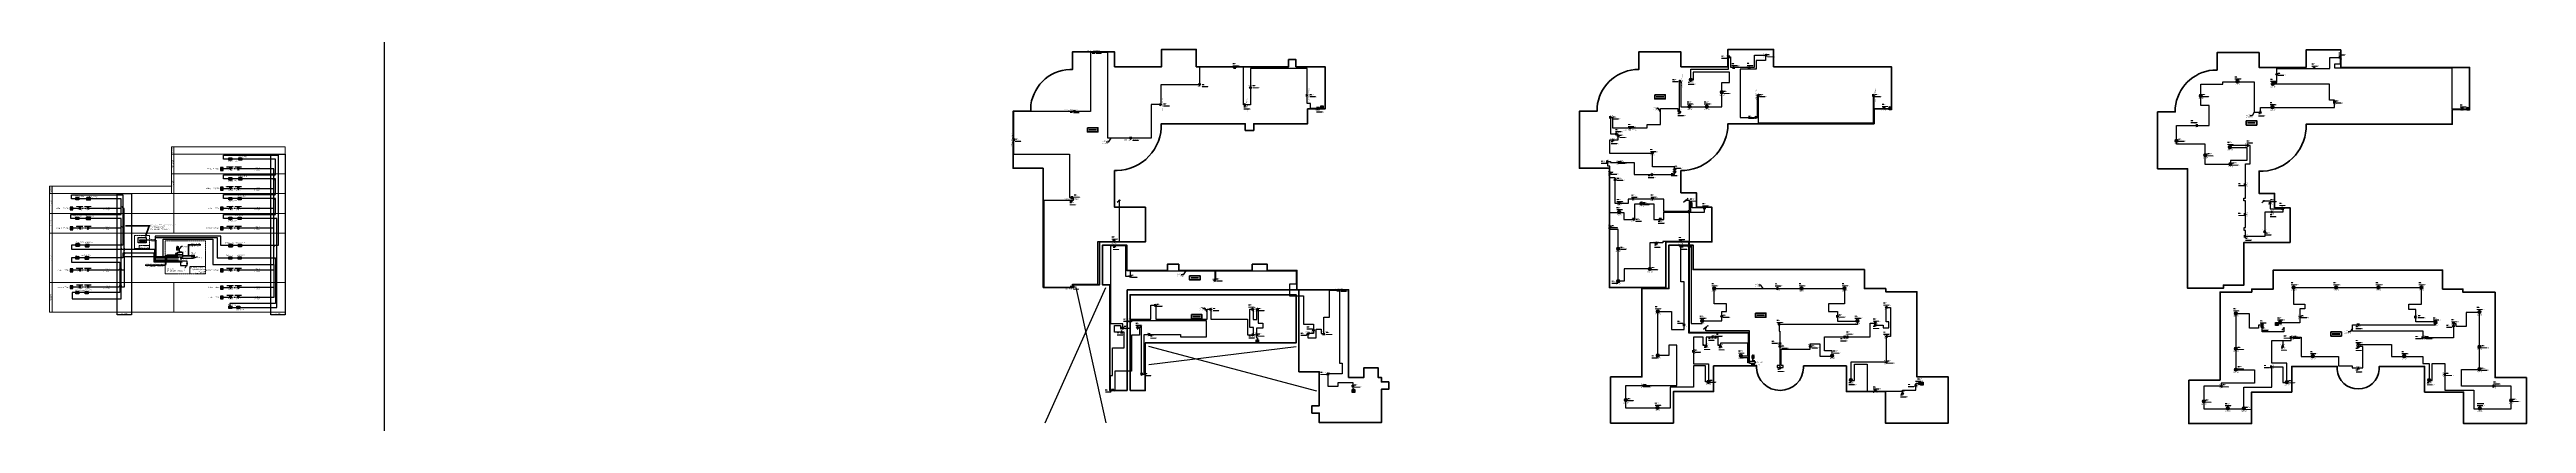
# Model space of a CAD drawing. Extents: x -36024 to 901374, y -269512 to -2349.
# Drawn here: x 23919 to 524141, y -124138 to -48475 of the extents above; entities that cross this region are included whole.
import ezdxf
from ezdxf import colors
from ezdxf.entities.mleader import LeaderData, LeaderLine
from ezdxf.enums import TextEntityAlignment as Align
from ezdxf.math import Vec2, Vec3

# ---------------------------------------------------------------- set-up
doc = ezdxf.new("R2010")
doc.units = 0
doc.header["$LTSCALE"] = 100
doc.set_wipeout_variables(frame=1)
for name, pattern in [('ACAD_ISO02W100', [15, 12, -3]), ('CONTI', [0]), ('GOST2.303 6', [12, 8, -1.5, 1, -1.5])]:
    doc.linetypes.add(name, pattern=pattern)
doc.layers.get('Defpoints').update_dxf_attribs({"color": 42})
for name, color, linetype, lineweight in [('00-Штамп', 7, 'Continuous', 0), ('1 BSN__тонкая  текст - 015', 250, 'Continuous', 15), ('1 BSN__тонкая  текст - 02', 250, 'Continuous', 20), ('1 тонкая  текст - 02', 5, 'Continuous', 20), ('13_text', 250, 'Continuous', 15), ('_13_СОУЭ_линии', 5, 'Continuous', 70), ('_СОУЭ Оповещение_речевое', 7, 'Continuous', 30), ('BSN__тонкая  текст - 02', 5, 'Continuous', 20), ('cc_ПС', 6, 'пс  -V-V-V-V-V-V-V-', 30), ('gss_пр_оборудование', 1, 'Continuous', 50), ('RC-Линии_связи-Интерфейсные_EthernetPoE', 1, 'Continuous', 30), ('АР_Штриховка_Стималит', 5, 'Continuous', 0), ('НО Оповещатели Речь', 5, 'Continuous', 50), ('Радио', 5, 'Continuous', 30), ('СС_Схема', 7, 'Continuous', 30), ('СС_Трасса_ПС', 1, 'Continuous', 25)]:
    doc.layers.add(name, color=color, linetype=linetype, lineweight=lineweight)
for name, color, linetype in [('00_RS485', 30, 'Continuous'), ('_1', 7, 'Continuous'), ('_СОУЭ Оповещение_световое', 1, 'Continuous'), ('_СОУЭ_Аннотации', 7, 'Continuous'), ('_СОУЭ_оборудование', 82, 'Continuous'), ('ODG - Проводка', 3, 'Continuous'), ('Пс', 1, 'Continuous')]:
    doc.layers.add(name, color=color, linetype=linetype)
doc.layers.add('PDF _Текст', color=7, linetype='Continuous', true_color=0xb82d00)
doc.styles.add('ISOCPEUR', font='isocpeui.ttf', dxfattribs={"height": 250})
doc.styles.add('OlympDesign', font='isocpeui.ttf', dxfattribs={"height": 250})
doc.styles.get("Standard").update_dxf_attribs({"font": 'arial.ttf'})
doc.linetypes.add('ограждение1', pattern='A,0.25,-0.1,[133,ltypeshp.shx,S=0.1,R=0,X=-0.1,Y=0],-0.1,1', length=1.45)
doc.linetypes.add('Открыто в трубе', pattern='A,2,[1,BDG_GOST,S=1,R=0,X=0,Y=0],-4', length=6)
doc.linetypes.add('пс  -V-V-V-V-V-V-V-', pattern='A,20,-0.2,["V",Standard,S=3,R=0,X=1,Y=-1.5],-5', length=25.2)

# ---------------------------------------------------------------- blocks, each defined once
blk = doc.blocks.new('*U98')
at = {"layer": 'НО Оповещатели Речь'}
h = blk.add_hatch(color=5, dxfattribs=at)
h.dxf.hatch_style = 1
h.set_gradient(color1=(0, 0, 255), color2=(0, 0, 255), rotation=351.73505, tint=1)
h.paths.add_polyline_path([(243, 256), (-243, 256), (-85, 98), (85, 98)])
at = {"linetype": 'CONTI', "lineweight": 60}
for p, q in [((-243, 256), (243, 256)), ((-85, 98), (-243, 256)), ((-85, 0), (-85, 98)), ((85, 0), (-85, 0)), ((85, 98), (85, 0))]:
    blk.add_line(p, q, dxfattribs=at)
at = {"layer": 'НО Оповещатели Речь', "color": 5}
for p, q in [((-85, 98), (-243, 256)), ((-243, 256), (243, 256)), ((85, 98), (-85, 98)), ((-85, 98), (-85, 0)), ((243, 256), (85, 98)), ((85, 98), (243, 256)), ((85, 0), (85, 98)), ((-85, 0), (85, 0))]:
    blk.add_line(p, q, dxfattribs=at)
at = {"layer": 'Defpoints', "color": 7, "lineweight": 50, "ltscale": 100, "style": 'OlympDesign', "width": 0.8}
blk.add_text('SWS-110W (10 Вт)', height=250, dxfattribs=at).set_placement((0, -244), align=Align.MIDDLE_CENTER)
blk = doc.blocks.new('*U74')
at = {"color": 5}
blk.add_wipeout([(-348, 366), (348, 366), (121, 140), (121, 0), (-121, 0), (-121, 140)], dxfattribs=at).dxf.layer = 'НО Оповещатели Речь'
at = {"layer": 'НО Оповещатели Речь'}
h = blk.add_hatch(color=5, dxfattribs=at)
h.dxf.hatch_style = 1
h.set_gradient(color1=(0, 0, 255), color2=(0, 0, 255), tint=1)
h.paths.add_polyline_path([(-121, 0), (121, 0), (121, 140), (-121, 140)])
at = {"layer": 'НО Оповещатели Речь', "color": 5}
for p, q in [((-121, 140), (-348, 366)), ((-348, 366), (348, 366)), ((121, 140), (-121, 140)), ((-121, 140), (-121, 0)), ((-121, 0), (121, 0)), ((121, 140), (348, 366)), ((121, 0), (121, 140))]:
    blk.add_line(p, q, dxfattribs=at)
at = {"layer": 'Defpoints', "lineweight": 50, "ltscale": 100, "style": 'OlympDesign', "width": 0.8}
blk.add_text('BIAD4.23', height=250, dxfattribs=at).set_placement((0, -250), align=Align.MIDDLE_CENTER)
blk = doc.blocks.new('*U75')
at = {"layer": 'НО Оповещатели Речь', "color": 5}
for p, q in [((-84, -184), (-242, -26)), ((-242, -26), (242, -26)), ((-84, -184), (84, -184)), ((-84, -281), (-84, -184)), ((84, -281), (-84, -281)), ((84, -184), (242, -26)), ((84, -281), (84, -184))]:
    blk.add_line(p, q, dxfattribs=at)
blk.add_circle((0, -114), 273, dxfattribs=at)
at = {"layer": 'Defpoints', "lineweight": 50, "ltscale": 100, "style": 'OlympDesign', "width": 0.8}
blk.add_text('SСS-03', height=250, dxfattribs=at).set_placement((0, -649), align=Align.MIDDLE_CENTER)
blk = doc.blocks.new('*U180')
at = {"layer": 'ODG - Проводка'}
h = blk.add_hatch(color=0, dxfattribs=at)
edge = h.paths.add_edge_path()
edge.add_arc((0, 0), 50, 0, 360)
at = {"layer": 'ODG - Проводка', "color": 0}
for points in [[(-212, -212), (0, 0)], [(0, 0), (212, 212)], [(35, 35), (85, 122)], [(35, 35), (122, 85)], [(-212, -212), (-162, -126)], [(-212, -212), (-126, -162)]]:
    blk.add_lwpolyline(points, dxfattribs=at)
blk.add_circle((0, 0), 50, dxfattribs=at)
blk = doc.blocks.new('*U90')
at = {"layer": 'ODG - Проводка'}
h = blk.add_hatch(color=0, dxfattribs=at)
edge = h.paths.add_edge_path()
edge.add_arc((0, 0), 50, 0, 360)
at = {"layer": 'ODG - Проводка', "color": 0}
for points in [[(0, 0), (212, 212)], [(35, 35), (85, 122)], [(35, 35), (122, 85)]]:
    blk.add_lwpolyline(points, dxfattribs=at)
blk.add_circle((0, 0), 50, dxfattribs=at)
blk = doc.blocks.new('*U92')
at = {"layer": 'Пс'}
blk.add_hatch(color=0, dxfattribs=at).paths.add_polyline_path([(-0.4, -0.05), (-0.05, -0.05), (-0.05, -0.2), (-0.4, -0.2)])
at = {"layer": 'Пс', "color": 0}
for p, q in [((-0.4, 0.2), (0.4, 0.2)), ((-0.4, -0.2), (-0.4, 0.2)), ((0.4, 0.2), (0.4, -0.2)), ((0.4, -0.2), (-0.4, -0.2))]:
    blk.add_line(p, q, dxfattribs=at)
at = {"layer": 'Пс', "color": 0, "style": 'OlympDesign', "flags": 12}
blk.add_attdef('N', text='', height=0.306, dxfattribs=at).set_placement((0, 0.38), align=Align.MIDDLE_CENTER)
at = {"layer": 'Пс', "color": 0, "lineweight": 9, "style": 'OlympDesign'}
for tag, p in [('ПОЗ', (-0.61, -0.63)), ('МАРКА', (-0.61, -1.34)), ('ПРОИЗВОДИТЕЛЬ', (-0.61, -1.69)), ('ПОТРЕБЛЕНИЕ', (-0.61, -2.13)), ('ТИП', (-0.61, -0.99))]:
    blk.add_attdef(tag, p, '', height=0.25, dxfattribs=at)
blk = doc.blocks.new('13 микрофон')
h = blk.add_hatch(color=256)
h.dxf.hatch_style = 1
edge = h.paths.add_edge_path()
edge.add_spline(control_points=[(-87, 50), (-101, 23), (-132, -18), (-105, -55), (-93, -62)], knot_values=[0, 0, 0, 0, 84.5799273, 123.2232973, 123.2232973, 123.2232973, 123.2232973], degree=3, periodic=0)
edge.add_line((-93, -62), (-93, -62))
edge.add_spline(control_points=[(-93, -62), (-81, -68), (-36, -73), (-16, -26), (0, 0)], knot_values=[0.6216926, 0.6216926, 0.6216926, 0.6216926, 38.64337, 123.2232973, 123.2232973, 123.2232973, 123.2232973], degree=3, periodic=0)
edge.add_spline(control_points=[(0, 0), (14, 27), (45, 68), (18, 105), (7, 112)], knot_values=[0, 0, 0, 0, 84.5799273, 123.2232973, 123.2232973, 123.2232973, 123.2232973], degree=3, periodic=0)
edge.add_spline(control_points=[(7, 112), (-5, 118), (-50, 123), (-71, 76), (-87, 50)], knot_values=[0, 0, 0, 0, 38.64337, 123.2232973, 123.2232973, 123.2232973, 123.2232973], degree=3, periodic=0)
h.paths.add_polyline_path([(-139, -489), (-264, -614), (-14, -614)])
for p, q in [((-139, -489), (-264, -614)), ((-264, -614), (-14, -614)), ((-14, -614), (-139, -489)), ((-93, -62), (-93, -62))]:
    blk.add_line(p, q)
at = {"lineweight": 30}
for p, q in [((-139, -143), (-93, -62)), ((-139, -489), (-139, -143))]:
    blk.add_line(p, q, dxfattribs=at)
at = {"lineweight": 50}
blk.add_lwpolyline([(-364, 236), (136, 236), (136, -764), (-364, -764)], close=True, dxfattribs=at)
for points in [[(-93, -62), (-105, -55), (-132, -18), (-101, 23), (-87, 50)], [(-93, -62), (-82, -68), (-36, -73), (-16, -26), (0, 0)], [(7, 112), (-5, 118), (-50, 123), (-71, 76), (-87, 50)], [(7, 112), (18, 105), (45, 68), (14, 27), (0, 0)]]:
    blk.add_open_spline(points, degree=3, knots=[0, 0, 0, 0, 38.64337, 123.2232973, 123.2232973, 123.2232973, 123.2232973])
blk = doc.blocks.new('БП1')
at = {"ltscale": 0.01, "true_color": 0xe3e3e3}
h = blk.add_hatch(color=254, dxfattribs=at)
h.dxf.hatch_style = 1
h.paths.add_polyline_path([(-11668.5, -30194.5), (-11668.5, -30189.5), (-11676.4, -30189.5), (-11676.4, -30194.5)])
at = {"layer": '1 тонкая  текст - 02', "color": 1, "ltscale": 100, "const_width": 0.125, "elevation": 0}
blk.add_lwpolyline([(-11676.4, -30189.5), (-11668.5, -30189.5), (-11668.5, -30194.5), (-11676.4, -30194.5)], close=True, dxfattribs=at)
for points in [[(-11675.3, -30192), (-11673.3, -30192)], [(-11674.3, -30193), (-11674.3, -30190.9)], [(-11671.8, -30192), (-11669.7, -30192)]]:
    blk.add_lwpolyline(points, dxfattribs=at)
blk = doc.blocks.new('SFT-2300-М')
at = {"true_color": 0xffffff}
h = blk.add_hatch(color=7, dxfattribs=at)
h.dxf.hatch_style = 1
h.paths.add_polyline_path([(250, 292), (-274, 292), (-274, -295), (250, -295)])
at = {"layer": '_1', "lineweight": 30}
h = blk.add_hatch(color=5, dxfattribs=at)
h.dxf.hatch_style = 1
h.paths.add_polyline_path([(177, -2, 1), (-202, -2, 1)])
at = {"color": 5, "lineweight": 30}
blk.add_lwpolyline([(-274, 292), (250, 292), (250, -295), (-274, -295)], close=True, dxfattribs=at)
blk.add_circle((-12, -2), 189, dxfattribs=at)
blk = doc.blocks.new('_ArchTick')
at = {"color": 0, "linetype": 'ByBlock', "const_width": 0.15}
blk.add_lwpolyline([(-0.5, -0.5), (0.5, 0.5)], dxfattribs=at)
blk = doc.blocks.new('MDL')
at = {"layer": 'АР_Штриховка_Стималит', "true_color": 0xe3e3e3}
h = blk.add_hatch(color=254, dxfattribs=at)
h.dxf.hatch_style = 1
h.paths.add_polyline_path([(137700.8, 401152.6), (137700.8, 401148.4), (137704.4, 401150.5)])
h.paths.add_polyline_path([(137707.9, 401152.6), (137700.8, 401152.6), (137704.4, 401150.5)])
h.paths.add_polyline_path([(137707.9, 401152.6), (137704.4, 401150.5), (137707.9, 401148.4)])
h.paths.add_polyline_path([(137704.4, 401150.5), (137700.8, 401148.4), (137707.9, 401148.4)])
at = {"layer": '_СОУЭ Оповещение_световое', "color": 1, "ltscale": 100, "const_width": 0.125, "elevation": 0}
for points in [[(137708.3, 401153), (137700.4, 401153), (137700.4, 401148), (137708.3, 401148)], [(137707.9, 401152.6), (137700.8, 401152.6), (137700.8, 401148.4), (137707.9, 401148.4)]]:
    blk.add_lwpolyline(points, close=True, dxfattribs=at)
for points in [[(137707.9, 401152.6), (137700.8, 401148.4)], [(137700.8, 401152.6), (137707.9, 401148.4)]]:
    blk.add_lwpolyline(points, dxfattribs=at)
blk = doc.blocks.new('*U227')
at = {"linetype": 'Continuous', "lineweight": 20, "true_color": 0xffffff}
h = blk.add_hatch(color=7, dxfattribs=at)
h.dxf.hatch_style = 1
h.paths.add_polyline_path([(-15, 709), (-15, -223), (1418, -210), (1418, 722)])
at = {"color": 1, "linetype": 'Continuous', "lineweight": 50}
blk.add_lwpolyline([(-15, 709), (1418, 722), (1418, -210), (-15, -223)], close=True, dxfattribs=at)
at = {"color": 1, "linetype": 'Continuous', "lineweight": 30, "insert": (100, 455), "char_height": 300, "attachment_point": 1, "style": 'OlympDesign'}
blk.add_mtext_dynamic_manual_height_columns('ВЫХОД', width=642.49, gutter_width=25, heights=[0], dxfattribs=at)
at = {"style": 'OlympDesign'}
blk.add_attdef('НУМЕРАЦИЯ', (-526, 1006), '', height=500, rotation=90, dxfattribs=at)
at = {"color": 6, "lineweight": 20, "style": 'OlympDesign', "flags": 1}
for tag, p in [('ПОМЕЩЕНИЕ', (1645, -43)), ('ИД', (2550, -400))]:
    blk.add_attdef(tag, p, '', height=250, dxfattribs=at)
blk = doc.blocks.new('*U126')
at = {"linetype": 'Continuous', "lineweight": 20, "true_color": 0xffffff}
h = blk.add_hatch(color=7, dxfattribs=at)
h.dxf.hatch_style = 1
h.paths.add_polyline_path([(196, -973), (201, 39), (-994, 43), (-998, -968)])
at = {"color": 1, "linetype": 'Continuous', "lineweight": 30}
blk.add_lwpolyline([(-994, 43), (201, 39), (196, -973), (-998, -968)], close=True, dxfattribs=at)
blk.add_lwpolyline([(-889, -440, 0, 244, 0), (-401, -442, 0, 0, 0), (125, -444, 0, 0, 0)], format="xyseb", dxfattribs=at)
at = {"style": 'OlympDesign'}
blk.add_attdef('НУМЕРАЦИЯ', (-1228, 227), '', height=500, dxfattribs=at)
at = {"color": 6, "lineweight": 20, "style": 'OlympDesign', "flags": 1}
for tag, p in [('ПОМЕЩЕНИЕ', (1643, -44)), ('ИД', (2549, -401))]:
    blk.add_attdef(tag, p, '', height=250, dxfattribs=at)
at = {"color": 2, "linetype": 'Continuous', "lineweight": 30, "style": 'OlympDesign', "width": 0.8, "flags": 1}
blk.add_attdef('ID', (2008, -419), '', height=250, rotation=359.768573, dxfattribs=at)
blk = doc.blocks.new('*U228')
at = {"linetype": 'Continuous', "lineweight": 20, "true_color": 0xffffff}
h = blk.add_hatch(color=7, dxfattribs=at)
h.dxf.hatch_style = 1
h.paths.add_polyline_path([(-15, 709), (-15, -223), (1418, -210), (1418, 722)])
at = {"color": 1, "linetype": 'Continuous', "lineweight": 50}
blk.add_lwpolyline([(-15, 709), (1418, 722), (1418, -210), (-15, -223)], close=True, dxfattribs=at)
at = {"color": 1, "linetype": 'Continuous', "lineweight": 30, "insert": (100, 455), "char_height": 300, "attachment_point": 1, "style": 'OlympDesign'}
blk.add_mtext_dynamic_manual_height_columns('ВЫХОД', width=642.49, gutter_width=25, heights=[0], dxfattribs=at)
at = {"style": 'OlympDesign'}
blk.add_attdef('НУМЕРАЦИЯ', (-174, 1033), '', height=500, rotation=90, dxfattribs=at)
at = {"color": 6, "lineweight": 20, "style": 'OlympDesign', "flags": 1}
for tag, p in [('ПОМЕЩЕНИЕ', (1645, -43)), ('ИД', (2550, -400))]:
    blk.add_attdef(tag, p, '', height=250, dxfattribs=at)
blk = doc.blocks.new('*U229')
at = {"linetype": 'Continuous', "lineweight": 20, "true_color": 0xffffff}
h = blk.add_hatch(color=7, dxfattribs=at)
h.dxf.hatch_style = 1
h.paths.add_polyline_path([(-15, 709), (-15, -223), (1418, -210), (1418, 722)])
at = {"color": 1, "linetype": 'Continuous', "lineweight": 50}
blk.add_lwpolyline([(-15, 709), (1418, 722), (1418, -210), (-15, -223)], close=True, dxfattribs=at)
at = {"color": 1, "linetype": 'Continuous', "lineweight": 30, "insert": (100, 455), "char_height": 300, "attachment_point": 1, "style": 'OlympDesign'}
blk.add_mtext_dynamic_manual_height_columns('ВЫХОД', width=642.49, gutter_width=25, heights=[0], dxfattribs=at)
at = {"style": 'OlympDesign'}
blk.add_attdef('НУМЕРАЦИЯ', (-255, 1307), '', height=500, rotation=90, dxfattribs=at)
at = {"color": 6, "lineweight": 20, "style": 'OlympDesign', "flags": 1}
for tag, p in [('ПОМЕЩЕНИЕ', (1645, -43)), ('ИД', (2550, -400))]:
    blk.add_attdef(tag, p, '', height=250, dxfattribs=at)
blk = doc.blocks.new('*U230')
at = {"linetype": 'Continuous', "lineweight": 20, "true_color": 0xffffff}
h = blk.add_hatch(color=7, dxfattribs=at)
h.dxf.hatch_style = 1
h.paths.add_polyline_path([(200, -972), (200, 39), (-994, 39), (-994, -972)])
at = {"color": 1, "linetype": 'Continuous', "lineweight": 30}
blk.add_lwpolyline([(-992, 40), (202, 40), (202, -972), (-992, -972)], close=True, dxfattribs=at)
blk.add_lwpolyline([(124, -448, 0, 244, 0), (-364, -448, 0, 0, 0), (-890, -448, 0, 0, 0)], format="xyseb", dxfattribs=at)
at = {"color": 6, "lineweight": 20, "style": 'OlympDesign', "flags": 1}
for tag, p in [('ПОМЕЩЕНИЕ', (1645, -43)), ('ИД', (2550, -400))]:
    blk.add_attdef(tag, p, '', height=250, dxfattribs=at)
at = {"style": 'OlympDesign'}
blk.add_attdef('НУМЕРАЦИЯ', (1231, -1227), '', height=500, dxfattribs=at)
at = {"color": 2, "linetype": 'Continuous', "lineweight": 30, "style": 'OlympDesign', "width": 0.8, "flags": 1}
blk.add_attdef('ID', (2010, -411), '', height=250, dxfattribs=at)
blk = doc.blocks.new('*U231')
at = {"linetype": 'Continuous', "lineweight": 20, "true_color": 0xffffff}
h = blk.add_hatch(color=7, dxfattribs=at)
h.dxf.hatch_style = 1
h.paths.add_polyline_path([(-15, 709), (-15, -223), (1418, -210), (1418, 722)])
at = {"color": 1, "linetype": 'Continuous', "lineweight": 50}
blk.add_lwpolyline([(-15, 709), (1418, 722), (1418, -210), (-15, -223)], close=True, dxfattribs=at)
at = {"color": 1, "linetype": 'Continuous', "lineweight": 30, "insert": (100, 455), "char_height": 300, "attachment_point": 1, "style": 'OlympDesign'}
blk.add_mtext_dynamic_manual_height_columns('ВЫХОД', width=642.49, gutter_width=25, heights=[0], dxfattribs=at)
at = {"style": 'OlympDesign'}
blk.add_attdef('НУМЕРАЦИЯ', (-523, 970), '', height=500, rotation=90, dxfattribs=at)
at = {"color": 6, "lineweight": 20, "style": 'OlympDesign', "flags": 1}
for tag, p in [('ПОМЕЩЕНИЕ', (1645, -43)), ('ИД', (2550, -400))]:
    blk.add_attdef(tag, p, '', height=250, dxfattribs=at)
blk = doc.blocks.new('*U200')
at = {"linetype": 'Continuous', "lineweight": 20, "true_color": 0xffffff}
h = blk.add_hatch(color=7, dxfattribs=at)
h.dxf.hatch_style = 1
h.paths.add_polyline_path([(-15, 709), (-15, -223), (1418, -210), (1418, 722)])
at = {"color": 1, "linetype": 'Continuous', "lineweight": 50}
blk.add_lwpolyline([(-15, 709), (1418, 722), (1418, -210), (-15, -223)], close=True, dxfattribs=at)
at = {"color": 1, "linetype": 'Continuous', "lineweight": 30, "insert": (100, 455), "char_height": 300, "attachment_point": 1, "style": 'OlympDesign'}
blk.add_mtext_dynamic_manual_height_columns('ВЫХОД', width=642.49, gutter_width=25, heights=[0], dxfattribs=at)
at = {"style": 'OlympDesign'}
blk.add_attdef('НУМЕРАЦИЯ', (802, 866), '', height=500, rotation=90, dxfattribs=at)
at = {"color": 6, "lineweight": 20, "style": 'OlympDesign', "flags": 1}
for tag, p in [('ПОМЕЩЕНИЕ', (1645, -43)), ('ИД', (2550, -400))]:
    blk.add_attdef(tag, p, '', height=250, dxfattribs=at)
blk = doc.blocks.new('*U234')
at = {"linetype": 'Continuous', "lineweight": 20, "true_color": 0xffffff}
h = blk.add_hatch(color=7, dxfattribs=at)
h.dxf.hatch_style = 1
h.paths.add_polyline_path([(200, -972), (200, 39), (-994, 39), (-994, -972)])
at = {"color": 1, "linetype": 'Continuous', "lineweight": 30}
blk.add_lwpolyline([(-992, 40), (202, 40), (202, -972), (-992, -972)], close=True, dxfattribs=at)
blk.add_lwpolyline([(124, -448, 0, 244, 0), (-364, -448, 0, 0, 0), (-890, -448, 0, 0, 0)], format="xyseb", dxfattribs=at)
at = {"style": 'OlympDesign'}
blk.add_attdef('НУМЕРАЦИЯ', (-1350, 233), '', height=500, dxfattribs=at)
at = {"color": 6, "lineweight": 20, "style": 'OlympDesign', "flags": 1}
for tag, p in [('ПОМЕЩЕНИЕ', (1645, -43)), ('ИД', (2550, -400))]:
    blk.add_attdef(tag, p, '', height=250, dxfattribs=at)
at = {"color": 2, "linetype": 'Continuous', "lineweight": 30, "style": 'OlympDesign', "width": 0.8, "flags": 1}
blk.add_attdef('ID', (2010, -411), '', height=250, dxfattribs=at)
blk = doc.blocks.new('*U233')
at = {"linetype": 'Continuous', "lineweight": 20, "true_color": 0xffffff}
h = blk.add_hatch(color=7, dxfattribs=at)
h.dxf.hatch_style = 1
h.paths.add_polyline_path([(200, -972), (200, 39), (-994, 39), (-994, -972)])
at = {"color": 1, "linetype": 'Continuous', "lineweight": 30}
blk.add_lwpolyline([(-992, 40), (202, 40), (202, -972), (-992, -972)], close=True, dxfattribs=at)
blk.add_lwpolyline([(124, -448, 0, 244, 0), (-364, -448, 0, 0, 0), (-890, -448, 0, 0, 0)], format="xyseb", dxfattribs=at)
at = {"style": 'OlympDesign'}
blk.add_attdef('НУМЕРАЦИЯ', (-1695, 279), '', height=500, dxfattribs=at)
at = {"color": 6, "lineweight": 20, "style": 'OlympDesign', "flags": 1}
for tag, p in [('ПОМЕЩЕНИЕ', (1645, -43)), ('ИД', (2550, -400))]:
    blk.add_attdef(tag, p, '', height=250, dxfattribs=at)
at = {"color": 2, "linetype": 'Continuous', "lineweight": 30, "style": 'OlympDesign', "width": 0.8, "flags": 1}
blk.add_attdef('ID', (2010, -411), '', height=250, dxfattribs=at)
blk = doc.blocks.new('*U235')
at = {"linetype": 'Continuous', "lineweight": 20, "true_color": 0xffffff}
h = blk.add_hatch(color=7, dxfattribs=at)
h.dxf.hatch_style = 1
h.paths.add_polyline_path([(200, -972), (200, 39), (-994, 39), (-994, -972)])
at = {"color": 1, "linetype": 'Continuous', "lineweight": 30}
blk.add_lwpolyline([(-992, 40), (202, 40), (202, -972), (-992, -972)], close=True, dxfattribs=at)
blk.add_lwpolyline([(124, -448, 0, 244, 0), (-364, -448, 0, 0, 0), (-890, -448, 0, 0, 0)], format="xyseb", dxfattribs=at)
at = {"color": 6, "lineweight": 20, "style": 'OlympDesign', "flags": 1}
for tag, p in [('ПОМЕЩЕНИЕ', (1645, -43)), ('ИД', (2550, -400))]:
    blk.add_attdef(tag, p, '', height=250, dxfattribs=at)
at = {"style": 'OlympDesign'}
blk.add_attdef('НУМЕРАЦИЯ', (-1287, -1655), '', height=500, dxfattribs=at)
at = {"color": 2, "linetype": 'Continuous', "lineweight": 30, "style": 'OlympDesign', "width": 0.8, "flags": 1}
blk.add_attdef('ID', (2010, -411), '', height=250, dxfattribs=at)
blk = doc.blocks.new('*U238')
at = {"linetype": 'Continuous', "lineweight": 20, "true_color": 0xffffff}
h = blk.add_hatch(color=7, dxfattribs=at)
h.dxf.hatch_style = 1
h.paths.add_polyline_path([(196, -973), (201, 39), (-994, 43), (-998, -968)])
at = {"color": 1, "linetype": 'Continuous', "lineweight": 30}
blk.add_lwpolyline([(-994, 43), (201, 39), (196, -973), (-998, -968)], close=True, dxfattribs=at)
blk.add_lwpolyline([(-889, -440, 0, 244, 0), (-401, -442, 0, 0, 0), (125, -444, 0, 0, 0)], format="xyseb", dxfattribs=at)
at = {"style": 'OlympDesign'}
blk.add_attdef('НУМЕРАЦИЯ', (-1414, 227), '', height=500, dxfattribs=at)
at = {"color": 6, "lineweight": 20, "style": 'OlympDesign', "flags": 1}
for tag, p in [('ПОМЕЩЕНИЕ', (1643, -44)), ('ИД', (2549, -401))]:
    blk.add_attdef(tag, p, '', height=250, dxfattribs=at)
at = {"color": 2, "linetype": 'Continuous', "lineweight": 30, "style": 'OlympDesign', "width": 0.8, "flags": 1}
blk.add_attdef('ID', (2008, -419), '', height=250, rotation=359.768573, dxfattribs=at)
blk = doc.blocks.new('*U237')
at = {"linetype": 'Continuous', "lineweight": 20, "true_color": 0xffffff}
h = blk.add_hatch(color=7, dxfattribs=at)
h.dxf.hatch_style = 1
h.paths.add_polyline_path([(200, -972), (200, 39), (-994, 39), (-994, -972)])
at = {"color": 1, "linetype": 'Continuous', "lineweight": 30}
blk.add_lwpolyline([(-992, 40), (202, 40), (202, -972), (-992, -972)], close=True, dxfattribs=at)
blk.add_lwpolyline([(124, -448, 0, 244, 0), (-364, -448, 0, 0, 0), (-890, -448, 0, 0, 0)], format="xyseb", dxfattribs=at)
at = {"style": 'OlympDesign'}
blk.add_attdef('НУМЕРАЦИЯ', (-2255, 385), '', height=500, dxfattribs=at)
at = {"color": 6, "lineweight": 20, "style": 'OlympDesign', "flags": 1}
for tag, p in [('ПОМЕЩЕНИЕ', (1645, -43)), ('ИД', (2550, -400))]:
    blk.add_attdef(tag, p, '', height=250, dxfattribs=at)
at = {"color": 2, "linetype": 'Continuous', "lineweight": 30, "style": 'OlympDesign', "width": 0.8, "flags": 1}
blk.add_attdef('ID', (2010, -411), '', height=250, dxfattribs=at)
blk = doc.blocks.new('*U236')
at = {"linetype": 'Continuous', "lineweight": 20, "true_color": 0xffffff}
h = blk.add_hatch(color=7, dxfattribs=at)
h.dxf.hatch_style = 1
h.paths.add_polyline_path([(200, -972), (200, 39), (-994, 39), (-994, -972)])
at = {"color": 1, "linetype": 'Continuous', "lineweight": 30}
blk.add_lwpolyline([(-992, 40), (202, 40), (202, -972), (-992, -972)], close=True, dxfattribs=at)
blk.add_lwpolyline([(124, -448, 0, 244, 0), (-364, -448, 0, 0, 0), (-890, -448, 0, 0, 0)], format="xyseb", dxfattribs=at)
at = {"style": 'OlympDesign'}
blk.add_attdef('НУМЕРАЦИЯ', (-1496, 385), '', height=500, dxfattribs=at)
at = {"color": 6, "lineweight": 20, "style": 'OlympDesign', "flags": 1}
for tag, p in [('ПОМЕЩЕНИЕ', (1645, -43)), ('ИД', (2550, -400))]:
    blk.add_attdef(tag, p, '', height=250, dxfattribs=at)
at = {"color": 2, "linetype": 'Continuous', "lineweight": 30, "style": 'OlympDesign', "width": 0.8, "flags": 1}
blk.add_attdef('ID', (2010, -411), '', height=250, dxfattribs=at)
blk = doc.blocks.new('инв')
h = blk.add_hatch(color=1)
h.dxf.hatch_style = 1
h.paths.add_polyline_path([(6133, 8818), (6133, 10260, 1.380534758), (11042, 2881), (10525, 4610, -1.599852549)])
at = {"lineweight": 40}
h = blk.add_hatch(color=1, dxfattribs=at)
h.dxf.hatch_style = 1
h.paths.add_polyline_path([(8832, 12687, 1), (5734, 12687, 1)])
h = blk.add_hatch(color=1)
h.dxf.hatch_style = 1
h.paths.add_polyline_path([(8536, 8037), (8536, 8504, -0.414213562), (8836, 8804), (10680, 8804, 0.414213562), (10980, 9104), (10980, 9900, 0.414213562), (10680, 10200), (8351, 10200), (8351, 10375, 0.21042314), (8254, 10597), (7621, 11176, -0.119376305), (6892, 11189), (6892, 11000), (6274, 10616, 0.259221623), (6133, 10361), (6133, 6421, 0.163491102), (6193, 6240), (6618, 5680, 0.23482037), (6857, 5561), (10018, 5561, -0.331450787), (10305, 5347), (11163, 2477, 0.40794987), (11531, 2273), (14305, 3039, 0.415412619), (14514, 3409), (14383, 3880, 0.389676134), (14037, 4093), (13151, 3924, -0.355410954), (12818, 4104), (11386, 7552, 0.303104664), (11109, 7737), (8836, 7737, -0.414213562)])
at = {"color": 1, "lineweight": 40}
blk.add_lwpolyline([(6892, 11195), (6892, 11000), (6274, 10616, 0.259221623), (6133, 10361), (6133, 6421, 0.163491102), (6193, 6240), (6618, 5680, 0.23482037), (6857, 5561), (10018, 5561, -0.331450787), (10305, 5347), (11163, 2477, 0.40794987), (11531, 2273), (14305, 3039, 0.415412619), (14514, 3409), (14383, 3880, 0.389676134), (14037, 4093), (13151, 3924, -0.355410954), (12818, 4104), (11386, 7552, 0.303104664), (11109, 7737), (8836, 7737, -0.414213562), (8536, 8037), (8536, 8504, -0.414213562), (8836, 8804), (10680, 8804, 0.414213562), (10980, 9104), (10980, 9900, 0.414213562), (10680, 10200), (8351, 10200), (8351, 10375, 0.21042314), (8254, 10597), (7617, 11179)], format="xyb", dxfattribs=at)
blk.add_circle((7283, 12687), 1549, dxfattribs=at)
for centre, radius, start, end in [((7377, 5765), 4664, 105.4745262, 321.802703), ((7303, 5643), 3384, 110.2447018, 342.2136758)]:
    blk.add_arc(centre, radius, start, end, dxfattribs=at)
blk = doc.blocks.new('*U239')
at = {"linetype": 'Continuous', "lineweight": 20, "true_color": 0xffffff}
h = blk.add_hatch(color=7, dxfattribs=at)
h.dxf.hatch_style = 1
h.paths.add_polyline_path([(200, -972), (200, 39), (-994, 39), (-994, -972)])
at = {"color": 1, "linetype": 'Continuous', "lineweight": 30}
blk.add_lwpolyline([(-994, 39), (200, 39), (200, -972), (-994, -972)], close=True, dxfattribs=at)
blk.add_lwpolyline([(-901, -135, 0, 244, 0), (-413, -135, 0, 0, 0), (113, -135, 0, 0, 0)], format="xyseb", dxfattribs=at)
at = {"xscale": 0.05, "yscale": 0.05, "zscale": 0.05}
blk.add_blockref('инв', (-794, -1003), dxfattribs=at)
at = {"style": 'OlympDesign'}
blk.add_attdef('НУМЕРАЦИЯ', (-2255, 368), '', height=500, dxfattribs=at)
at = {"color": 6, "lineweight": 20, "style": 'OlympDesign', "flags": 1}
for tag, p in [('ПОМЕЩЕНИЕ', (1645, -43)), ('ИД', (2550, -400))]:
    blk.add_attdef(tag, p, '', height=250, dxfattribs=at)
at = {"color": 2, "linetype": 'Continuous', "lineweight": 30, "style": 'OlympDesign', "width": 0.8, "flags": 1}
blk.add_attdef('ID', (2010, -411), '', height=250, dxfattribs=at)
blk = doc.blocks.new('*U240')
at = {"linetype": 'Continuous', "lineweight": 20, "true_color": 0xffffff}
h = blk.add_hatch(color=7, dxfattribs=at)
h.dxf.hatch_style = 1
h.paths.add_polyline_path([(-15, 709), (-15, -223), (1418, -210), (1418, 722)])
at = {"color": 1, "linetype": 'Continuous', "lineweight": 50}
blk.add_lwpolyline([(-15, 709), (1418, 722), (1418, -210), (-15, -223)], close=True, dxfattribs=at)
at = {"color": 1, "linetype": 'Continuous', "lineweight": 30, "insert": (100, 455), "char_height": 300, "attachment_point": 1, "style": 'OlympDesign'}
blk.add_mtext_dynamic_manual_height_columns('ВЫХОД', width=642.49, gutter_width=25, heights=[0], dxfattribs=at)
at = {"style": 'OlympDesign'}
blk.add_attdef('НУМЕРАЦИЯ', (-1635, 1166), '', height=500, rotation=90, dxfattribs=at)
at = {"color": 6, "lineweight": 20, "style": 'OlympDesign', "flags": 1}
for tag, p in [('ПОМЕЩЕНИЕ', (1645, -43)), ('ИД', (2550, -400))]:
    blk.add_attdef(tag, p, '', height=250, dxfattribs=at)
blk = doc.blocks.new('*U241')
at = {"linetype": 'Continuous', "lineweight": 20, "true_color": 0xffffff}
h = blk.add_hatch(color=7, dxfattribs=at)
h.dxf.hatch_style = 1
h.paths.add_polyline_path([(196, -973), (201, 39), (-994, 43), (-998, -968)])
at = {"color": 1, "linetype": 'Continuous', "lineweight": 30}
blk.add_lwpolyline([(-994, 43), (201, 39), (196, -973), (-998, -968)], close=True, dxfattribs=at)
blk.add_lwpolyline([(-889, -440, 0, 244, 0), (-401, -442, 0, 0, 0), (125, -444, 0, 0, 0)], format="xyseb", dxfattribs=at)
at = {"style": 'OlympDesign'}
blk.add_attdef('НУМЕРАЦИЯ', (-2487, 508), '', height=500, dxfattribs=at)
at = {"color": 6, "lineweight": 20, "style": 'OlympDesign', "flags": 1}
for tag, p in [('ПОМЕЩЕНИЕ', (1643, -44)), ('ИД', (2549, -401))]:
    blk.add_attdef(tag, p, '', height=250, dxfattribs=at)
at = {"color": 2, "linetype": 'Continuous', "lineweight": 30, "style": 'OlympDesign', "width": 0.8, "flags": 1}
blk.add_attdef('ID', (2008, -419), '', height=250, rotation=359.768573, dxfattribs=at)
blk = doc.blocks.new('*U128')
at = {"linetype": 'Continuous', "lineweight": 20, "true_color": 0xffffff}
h = blk.add_hatch(color=7, dxfattribs=at)
h.dxf.hatch_style = 1
h.paths.add_polyline_path([(196, -973), (201, 39), (-994, 43), (-998, -968)])
at = {"color": 1, "linetype": 'Continuous', "lineweight": 30}
blk.add_lwpolyline([(-994, 43), (201, 39), (196, -973), (-998, -968)], close=True, dxfattribs=at)
blk.add_lwpolyline([(-889, -440, 0, 244, 0), (-401, -442, 0, 0, 0), (125, -444, 0, 0, 0)], format="xyseb", dxfattribs=at)
at = {"color": 6, "lineweight": 20, "style": 'OlympDesign', "flags": 1}
for tag, p in [('ПОМЕЩЕНИЕ', (1643, -44)), ('ИД', (2549, -401))]:
    blk.add_attdef(tag, p, '', height=250, dxfattribs=at)
at = {"style": 'OlympDesign'}
blk.add_attdef('НУМЕРАЦИЯ', (-1228, -1595), '', height=500, dxfattribs=at)
at = {"color": 2, "linetype": 'Continuous', "lineweight": 30, "style": 'OlympDesign', "width": 0.8, "flags": 1}
blk.add_attdef('ID', (2008, -419), '', height=250, rotation=359.768573, dxfattribs=at)
blk = doc.blocks.new('*U242')
at = {"linetype": 'Continuous', "lineweight": 20, "true_color": 0xffffff}
h = blk.add_hatch(color=7, dxfattribs=at)
h.dxf.hatch_style = 1
h.paths.add_polyline_path([(196, -973), (201, 39), (-994, 43), (-998, -968)])
at = {"color": 1, "linetype": 'Continuous', "lineweight": 30}
blk.add_lwpolyline([(-994, 43), (201, 39), (196, -973), (-998, -968)], close=True, dxfattribs=at)
blk.add_lwpolyline([(-889, -440, 0, 244, 0), (-401, -442, 0, 0, 0), (125, -444, 0, 0, 0)], format="xyseb", dxfattribs=at)
at = {"style": 'OlympDesign'}
blk.add_attdef('НУМЕРАЦИЯ', (-1228, 344), '', height=500, dxfattribs=at)
at = {"color": 6, "lineweight": 20, "style": 'OlympDesign', "flags": 1}
for tag, p in [('ПОМЕЩЕНИЕ', (1643, -44)), ('ИД', (2549, -401))]:
    blk.add_attdef(tag, p, '', height=250, dxfattribs=at)
at = {"color": 2, "linetype": 'Continuous', "lineweight": 30, "style": 'OlympDesign', "width": 0.8, "flags": 1}
blk.add_attdef('ID', (2008, -419), '', height=250, rotation=359.768573, dxfattribs=at)
blk = doc.blocks.new('*U243')
at = {"linetype": 'Continuous', "lineweight": 20, "true_color": 0xffffff}
h = blk.add_hatch(color=7, dxfattribs=at)
h.dxf.hatch_style = 1
h.paths.add_polyline_path([(196, -973), (201, 39), (-994, 43), (-998, -968)])
at = {"color": 1, "linetype": 'Continuous', "lineweight": 30}
blk.add_lwpolyline([(-994, 43), (201, 39), (196, -973), (-998, -968)], close=True, dxfattribs=at)
blk.add_lwpolyline([(-889, -440, 0, 244, 0), (-401, -442, 0, 0, 0), (125, -444, 0, 0, 0)], format="xyseb", dxfattribs=at)
at = {"style": 'OlympDesign'}
blk.add_attdef('НУМЕРАЦИЯ', (-1228, 303), '', height=500, dxfattribs=at)
at = {"color": 6, "lineweight": 20, "style": 'OlympDesign', "flags": 1}
for tag, p in [('ПОМЕЩЕНИЕ', (1643, -44)), ('ИД', (2549, -401))]:
    blk.add_attdef(tag, p, '', height=250, dxfattribs=at)
at = {"color": 2, "linetype": 'Continuous', "lineweight": 30, "style": 'OlympDesign', "width": 0.8, "flags": 1}
blk.add_attdef('ID', (2008, -419), '', height=250, rotation=359.768573, dxfattribs=at)
blk = doc.blocks.new('*U145')
at = {"linetype": 'Continuous', "lineweight": 20, "true_color": 0xffffff}
h = blk.add_hatch(color=7, dxfattribs=at)
h.dxf.hatch_style = 1
h.paths.add_polyline_path([(196, -973), (201, 39), (-994, 43), (-998, -968)])
at = {"color": 1, "linetype": 'Continuous', "lineweight": 30}
blk.add_lwpolyline([(-994, 43), (201, 39), (196, -973), (-998, -968)], close=True, dxfattribs=at)
blk.add_lwpolyline([(-889, -440, 0, 244, 0), (-401, -442, 0, 0, 0), (125, -444, 0, 0, 0)], format="xyseb", dxfattribs=at)
at = {"color": 6, "lineweight": 20, "style": 'OlympDesign', "flags": 1}
for tag, p in [('ПОМЕЩЕНИЕ', (1643, -44)), ('ИД', (2549, -401))]:
    blk.add_attdef(tag, p, '', height=250, dxfattribs=at)
at = {"style": 'OlympDesign'}
blk.add_attdef('НУМЕРАЦИЯ', (-1312, -1586), '', height=500, dxfattribs=at)
at = {"color": 2, "linetype": 'Continuous', "lineweight": 30, "style": 'OlympDesign', "width": 0.8, "flags": 1}
blk.add_attdef('ID', (2008, -419), '', height=250, rotation=359.768573, dxfattribs=at)

msp = doc.modelspace()

# ---------------------------------------------------------------- linework, layer by layer
at = {"color": 67, "lineweight": 30, "true_color": 0x727430}
msp.add_lwpolyline([(49907.9, -90495.7), (49907.9, -90694.6), (45427.6, -90694.6), (45427.6, -87068.7, -1), (45127.6, -87068.7), (43461.6, -87068.7)], format="xyb", dxfattribs=at)
at = {"layer": '00_RS485', "linetype": 'ограждение1', "ltscale": 100}
msp.add_lwpolyline([(51722.5, -91317.6), (50382.9, -91317.6), (50382.9, -92194.8), (51722.5, -92194.8)], dxfattribs=at)
at = {"layer": '1 BSN__тонкая  текст - 02', "color": 7, "linetype": 'GOST2.303 6', "lineweight": 9, "ltscale": 0.333333}
for points in [[(41071.3, -86105.8), (44106.3, -86105.8), (44106.3, -88752.9), (41071.3, -88752.9)], [(42011.9, -88132.7), (44106.3, -88132.7), (44106.3, -88752.9), (42011.9, -88752.9)]]:
    msp.add_lwpolyline(points, close=True, dxfattribs=at)
at = {"layer": '_1', "color": 7, "lineweight": 30}
for points in [[(41824.2, -86528.1), (43461.6, -86528.1), (43461.6, -87609.3), (41824.2, -87609.3)], [(42127.1, -86964.6), (43219.2, -86964.6), (43219.2, -87322.4), (42127.1, -87322.4)]]:
    msp.add_lwpolyline(points, close=True, dxfattribs=at)
at = {"layer": '_13_СОУЭ_линии', "color": 5, "lineweight": 30}
for points in [[(280626.7, -60191.1), (280417.7, -60191.1), (280417.7, -60384.4), (278592, -60384.4), (278592, -59382.3), (277900.8, -59382.3), (277900.8, -52339.8), (266444.2, -52339.8), (266444.2, -59691.4), (265067.9, -59691.4), (265067.9, -52085.2), (256152.8, -52085.2), (256152.8, -55645.2), (248351.1, -55645.2), (248351.1, -59614.8), (246427.8, -59614.8), (246427.8, -66437.1), (237648.7, -66437.1), (237648.7, -49082.5), (234129.7, -49082.5), (234129.7, -61032.5), (218596.2, -61032.5), (218596.2, -69645.3), (229909.3, -69645.3), (229909.3, -78437.1), (230630.6, -78437.1), (230630.6, -79032.4), (224707.2, -79032.4), (224707.2, -96552.1), (229947.5, -96552.1), (230539.3, -96552.1), (230539.3, -95968.4), (235628.2, -95968.4), (235628.2, -87299.4), (239978.4, -87299.4), (239978.4, -79005.6)], [(367320.7, -111788.4), (367018.6, -111788.4), (367018.6, -105889.1), (355004, -105889.1), (355004, -87299.4), (349717.2, -87299.4), (349717.2, -87620.2), (347122.6, -87620.2), (347122.6, -92874.7), (341922, -92874.7), (341922, -95352.3), (340725.6, -95352.3), (340725.6, -84891.1), (339050.9, -84891.1), (339050.9, -81469.8), (341827.4, -81469.8), (341827.4, -82846.2), (344097.6, -82846.2), (344097.6, -79708.8), (347923.4, -79708.8), (347923.4, -82850.3), (349924.3, -82850.3), (349924.3, -81373.2), (358130.6, -81373.2), (358130.6, -80522.3), (355675, -80522.3), (355675, -79519.4), (355307.2, -79519.4), (355307.2, -81237.3), (349924.3, -81237.3), (349924.3, -78743.1), (342750.5, -78743.1), (342750.5, -79647.7), (340116.3, -79647.7), (340116.3, -74426), (339050.9, -74426), (339050.9, -72070.1), (338609.2, -72070.1), (338609.2, -71154.1), (339137.7, -71154.1), (339137.7, -71327.8), (343907.6, -71327.8), (343907.6, -73791.3), (352105.6, -73791.3), (352105.6, -72193.8), (347630.6, -72193.8), (347630.6, -69490.7), (339033.9, -69490.7), (339033.9, -66755.2), (340708.1, -66755.2), (340708.1, -65584.5), (339213.9, -65584.5), (339213.9, -62215.3), (339550.6, -62215.3), (339550.6, -64357.1), (346596.1, -64357.1), (346596.1, -63634), (349286.9, -63634), (349286.9, -60431.7), (352779.1, -60431.7), (352779.1, -61035.2), (353109.7, -61035.2), (353109.7, -54899.8), (353331.8, -54899.8), (353331.8, -60110.2), (361650.7, -60110.2), (361650.7, -55151.6), (363208.5, -55151.6), (363208.5, -53047.9), (355885.7, -53047.9), (355885.7, -54660), (355369.9, -54660), (355369.9, -52446.2), (362996.9, -52446.2), (362996.9, -49974.8), (363404.5, -49974.8), (363404.5, -52085.2), (368267.3, -52085.2), (368267.3, -49640.5), (370491, -49640.5), (370491, -50721.2), (368556.8, -50721.2), (368556.8, -52461.4), (365330.2, -52461.4), (365330.2, -62209.8), (368878.1, -62209.8), (368878.1, -57734.9), (368991.9, -57734.9), (368991.9, -63326.8), (392281, -63326.8), (392281, -57735.9), (392367.7, -57735.9), (392367.7, -60384.4), (395413.9, -60384.4)], [(471125.6, -79113.4), (472360.6, -79113.4), (472360.6, -80681.9), (474947.1, -80681.9), (474947.1, -81367.6), (471281, -81367.6), (471281, -86275.1), (467375.3, -86275.1), (467375.3, -85122.9), (467124, -85122.9), (467124, -84508.5), (467375.3, -84508.5), (467375.3, -79118), (467046.5, -79118), (467046.5, -78571.7), (467375.3, -78571.7), (467375.3, -71621.6), (468358.9, -71621.6), (468358.9, -67892.4), (464248.6, -67892.4), (464248.6, -68282.4), (467696.1, -68282.4), (467696.1, -70918.7), (464355.7, -70918.7), (464355.7, -71721.2), (459284.3, -71721.2), (459284.3, -67602), (453459.2, -67602), (453459.2, -63842.6), (460052.3, -63842.6), (460052.3, -59777.2), (458395.7, -59777.2), (458395.7, -55509.8), (462849.9, -55509.8), (462849.9, -55037.6), (469180.1, -55037.6), (469180.1, -61143), (470395.7, -61143), (470395.7, -60239.9), (485375.2, -60239.9), (485375.2, -58722.4), (484379.8, -58722.4), (484379.8, -55517.8), (472915.7, -55517.8), (472915.7, -55189.1), (473696.1, -55189.1), (473696.1, -52297.4), (484429.4, -52297.4), (484429.4, -50082.6), (486545.3, -50082.6), (486545.3, -51477), (485364.2, -51477), (485364.2, -52157.7), (509081.5, -52157.7), (509081.5, -60492.2), (512092, -60492.2)], [(244008, -104729.3), (244008, -106267.5), (242444.7, -106267.5), (242444.7, -113528.6), (239043.8, -113528.6), (239043.8, -117384.9), (238152.6, -117384.9), (238152.6, -114421.6), (238558.8, -114421.6), (238558.8, -108857.2), (240924.5, -108857.2), (240924.5, -105623.2), (239018.5, -105623.2), (239018.5, -104309.9), (240206.8, -104309.9), (240206.8, -104900.1), (240699.4, -104900.1), (240699.4, -103963.1), (238263.5, -103963.1), (238263.5, -88140.2), (241231.9, -88140.2), (241231.9, -94362.3), (242202.9, -94362.3), (242202.9, -93239), (259257, -93239), (259257, -95170.9), (259450.9, -95170.9), (259450.9, -93239), (275683.3, -93239), (275683.3, -95977.4), (274307.7, -95977.4), (274307.7, -98293.6), (277167.2, -98293.6), (277167.2, -104049.5), (279187.4, -104049.5), (279187.4, -105959.4), (278034.1, -105959.4), (278034.1, -106777), (279699.9, -106777), (279699.9, -105054.4), (280737.6, -105054.4), (280737.6, -105946.3), (281243.3, -105946.3), (281243.3, -102621.4), (282406.2, -102621.4), (282406.2, -97164.5), (284408.5, -97164.5), (284408.5, -111898.4), (284942.4, -111898.4), (284942.4, -114051.4), (282062.5, -114051.4), (282062.5, -116546.2), (284138.9, -116546.2), (284138.9, -115816.9), (287100.9, -115816.9), (287100.9, -117081.4), (287259.9, -117081.4), (287259.9, -117240.7)], [(475155.2, -104837.1), (475155.2, -105578.7), (470764.6, -105578.7), (470764.6, -104228.4), (470017.8, -104228.4), (470017.8, -104856.4), (468213.5, -104856.4), (468213.5, -101926.5), (465454.1, -101926.5), (465454.1, -113305.1), (469217.3, -113305.1), (469217.3, -115940), (462476.1, -115940), (462476.1, -116586.5), (459000.7, -116586.5), (459000.7, -121132.6), (467083.3, -121132.6), (467083.3, -116795.4), (472690.4, -116795.4), (472690.4, -112661.4), (474944.5, -112661.4), (474944.5, -115832.6), (475759.7, -115832.6), (475759.7, -111941.9), (472690.4, -111941.9), (472690.4, -107330.3), (474924.1, -107330.3), (474924.1, -108430), (475025.9, -108430), (475025.9, -107330.3), (476629.6, -107330.3), (476629.6, -106688.3), (478628.8, -106688.3), (478628.8, -110592.6), (486175.8, -110592.6), (486175.8, -112445.1), (488932.4, -112445.1), (488932.4, -112898), (491067.1, -112898), (491067.1, -108548), (490152.8, -108548), (490152.8, -108147.2), (496883.5, -108147.2), (496883.5, -110592.6), (503234.1, -110592.6), (503234.1, -112000.4), (504478, -112000.4), (504478, -115457), (505073.5, -115457), (505073.5, -112000.4), (507622.5, -112000.4), (507622.5, -117365.3), (513545.7, -117365.3), (513545.7, -121132.6), (521058.2, -121132.6), (521058.2, -116577.6), (511045.4, -116577.6), (511045.4, -113197.6), (514645.8, -113197.6), (514645.8, -101649.9), (511990.5, -101649.9), (511990.5, -104510.7), (509932.9, -104510.7), (509932.9, -103957.2), (509391.9, -103957.2), (509391.9, -106772.6), (503257.2, -106772.6), (503257.2, -105470.7), (489028.9, -105470.7), (489028.9, -104177.2), (505790.6, -104177.2), (505790.6, -103538.8), (501792.9, -103538.8), (501792.9, -101091.9), (500408.5, -101091.9), (500408.5, -100004.1), (502928.3, -100004.1), (502928.3, -96678.7), (477123.3, -96678.7), (477123.3, -100003.1), (479413.1, -100003.1), (479413.1, -100955.2), (478388.7, -100955.2), (478388.7, -103781.3), (474390.9, -103781.3), (474390.9, -103983.9), (473969.5, -103983.9)], [(244008, -104729.3), (243677.7, -104729.3), (243677.7, -104594.1), (244379, -104594.1), (244379, -114175.4), (245013, -114175.4), (245013, -106137.2), (252299.6, -106137.2), (252299.6, -106572.1), (257542.2, -106572.1), (257542.2, -103377.6), (242246.5, -103377.6), (242246.5, -103034), (246327.4, -103034), (246327.4, -100228.4), (247359.4, -100228.4), (247359.4, -103034), (257709, -103034), (257709, -101029.5), (258446.8, -101029.5), (258446.8, -103034), (265861.1, -103034), (265861.1, -106193.6), (267044.3, -106193.6), (267044.3, -104712.3), (266323.8, -104712.3), (266323.8, -101029.5), (266977.7, -101029.5), (266977.7, -103065.7), (267749.4, -103065.7), (267749.4, -101029.5), (267990.3, -101029.5), (267990.3, -103814.1), (268947.1, -103814.1), (268947.1, -104843.2), (267679.8, -104843.2), (267679.8, -106794.9), (267841.6, -106794.9), (267841.6, -107233.4)]]:
    msp.add_lwpolyline(points, dxfattribs=at)
at = {"layer": '_СОУЭ_Аннотации', "color": 67, "linetype": 'CONTI', "lineweight": 60, "ltscale": 100, "true_color": 0x727430}
for points in [[(224568.4, -96649.8), (230697.4, -96649.8), (230697.4, -96104.5), (235928.4, -96104.5), (235928.4, -87399.8), (245248.5, -87399.8), (245248.5, -80399.8), (238998.4, -80399.8), (238998.4, -72966.1), (239508.4, -72966.1, 0.41626424), (248448.2, -63484.8), (265388.5, -63484.8), (265388.5, -64833.2), (267118.5, -64833.2), (267118.5, -63484.8), (277998.5, -63484.8), (277998.5, -60484.8), (281508.5, -60484.8), (281508.5, -51984.8), (275642.2, -51984.8), (275642.2, -50516.4), (274141, -50516.4), (274141, -51984.8), (255498.5, -51984.8), (255498.5, -48474.8), (248498.5, -48474.8), (248498.5, -51984.8), (238998.5, -51984.8), (238998.5, -48984.8), (230498.5, -48984.8), (230498.5, -52551.5), (229988.5, -52551.5, 0.39840722), (222065.2, -60474.8), (222065.2, -60984.8), (218498.5, -60984.8), (218498.5, -72484.8), (224568.4, -72484.8)], [(455925.8, -115362.6), (455925.8, -124137.6), (468625.8, -124137.6), (468625.8, -117787.6), (476745.8, -117787.6), (476745.8, -112597.6), (485915.3, -112597.6), (485915.3, -113197.6, 0.92830555), (494425.5, -113197.6), (494425.5, -112597.6), (503560.8, -112597.6), (503560.8, -117787.6), (511440.8, -117787.6), (511440.8, -124137.6), (524140.8, -124137.6), (524140.8, -114827.6), (517790.8, -114827.6), (517790.8, -97577.2), (511300.8, -97577.2), (511300.8, -96957.6), (507190.8, -96957.6), (507190.8, -93092.6), (472990.8, -93092.6), (472990.8, -96957.6), (468650.7, -96957.6), (468650.7, -97557.2), (462275.8, -97557.2), (462275.8, -115362.6)]]:
    msp.add_lwpolyline(points, format="xyb", close=True, dxfattribs=at)
for points in [[(336447.3, -60178.4), (336447.3, -60984.8), (332880.6, -60984.8), (332880.6, -72484.8), (338950.5, -72484.8), (338950.5, -96649.8), (350310.5, -96649.8), (350310.5, -87399.8), (359630.7, -87399.8), (359630.7, -80399.8), (356510.5, -80399.8), (356510.5, -77469.8), (353380.5, -77469.8), (353380.5, -72966.1), (354190.5, -72966.1, 0.34998762), (362865.6, -64424.8), (362865.6, -63484.8), (392380.6, -63484.8), (392380.6, -60484.8), (395890.6, -60484.8), (395890.6, -51984.8), (372090.6, -51984.8), (372090.6, -48474.8), (362880.6, -48474.8), (362880.6, -51984.8), (353380.6, -51984.8), (353380.6, -48984.8), (344880.6, -48984.8), (344880.6, -52551.5), (344074.2, -52551.5, 0.36181449), (336447.3, -60174.8)], [(453212.4, -60286.2), (453212.4, -61092.6), (449645.7, -61092.6), (449645.7, -72592.6), (455715.6, -72592.6), (455715.6, -96757.6), (462955.8, -96757.6), (462955.8, -96135.2), (467075.6, -96135.2), (467075.6, -87507.6), (476395.7, -87507.6), (476395.7, -80507.6), (473275.6, -80507.6), (473275.6, -77577.6), (470145.6, -77577.6), (470145.6, -73073.9), (470955.6, -73073.9, 0.38120354), (479630.7, -64532.6), (479630.7, -63592.6), (509145.7, -63592.6), (509145.7, -60592.6), (512655.7, -60592.6), (512655.7, -52092.6), (486645.7, -52092.6), (486645.7, -48582.6), (479645.7, -48582.6), (479645.7, -52092.6), (470145.7, -52092.6), (470145.7, -49092.6), (461645.7, -49092.6), (461645.7, -52659.3), (460835.7, -52659.3, 0.36166556), (453212.4, -60282.6)], [(378157.2, -112849.8), (378157.2, -112489.8), (386795.7, -112489.8), (386795.7, -117679.8), (394675.7, -117679.8), (394675.7, -124029.8), (407375.7, -124029.8), (407375.7, -114719.8), (401025.7, -114719.8), (401025.7, -97469.4), (394735.7, -97469.4), (394735.7, -96849.8), (390425.7, -96849.8), (390425.7, -92984.8), (355830.5, -92984.8), (355830.5, -88039.8), (350950.5, -88039.8), (350950.5, -96849.8), (345510.7, -96849.8), (345510.7, -114719.8), (339160.7, -114719.8), (339160.7, -124029.8), (351860.7, -124029.8), (351860.7, -117679.8), (359980.7, -117679.8), (359980.7, -112489.8), (368654.2, -112489.8), (368654.2, -112849.8, 0.96729281), (378157.2, -112839.8)]]:
    msp.add_lwpolyline(points, format="xyb", dxfattribs=at)
at = {"layer": '_СОУЭ_Аннотации', "color": 1, "linetype": 'CONTI', "lineweight": 60, "ltscale": 100}
for points in [[(348080.4, -57632.7), (350206.7, -57632.7), (350206.7, -58481.2), (348080.4, -58481.2)], [(233528.5, -64308.3), (235654.7, -64308.3), (235654.7, -65156.9), (233528.5, -65156.9)], [(467534.4, -62905.4), (469660.6, -62905.4), (469660.6, -63753.9), (467534.4, -63753.9)], [(254154, -94234.4), (256280.2, -94234.4), (256280.2, -95082.9), (254154, -95082.9)], [(254524.3, -102092.7), (256650.5, -102092.7), (256650.5, -102941.2), (254524.3, -102941.2)], [(368423.4, -101780.4), (370549.6, -101780.4), (370549.6, -102628.9), (368423.4, -102628.9)], [(484633.2, -105606.3), (486759.5, -105606.3), (486759.5, -106454.8), (484633.2, -106454.8)]]:
    msp.add_lwpolyline(points, close=True, dxfattribs=at)
at = {"layer": '_СОУЭ_Аннотации', "color": 67, "linetype": 'CONTI', "lineweight": 60, "ltscale": 100, "true_color": 0x727430}
for points in [[(241557.4, -117485.2), (238062.1, -117485.2), (238062.1, -96104.5), (236568.4, -96104.5), (236568.4, -88039.8), (241448.4, -88039.8), (241448.4, -93167.9), (249683.6, -93167.9), (249683.6, -91926.5), (251973.8, -91926.3), (251973.8, -93167.9), (266803.6, -93167.9), (266803.6, -91926.4), (269844.7, -91926.2), (269844.7, -93167.9), (275837.1, -93167.9), (275837.1, -97064.2), (286254.1, -97064.2), (286254.1, -114825.5), (289368.5, -114825.5), (289368.5, -112855.3), (292208.5, -112855.3), (292208.5, -114825.5), (292910.4, -114825.5), (292910.4, -115714.7), (294378.8, -115714.7), (294378.8, -117215.9), (292910.4, -117215.9), (292910.4, -123928.8), (280355.2, -123928.8), (280355.2, -122027.2), (278855.8, -122027.2), (278855.8, -120526), (280355.2, -120526), (280355.2, -113656.7), (276219.8, -113656.7), (276219.8, -97124.4), (241558.6, -97124.4), (241558.6, -117485.2)], [(242142.3, -117485.2), (242142.3, -98072.4), (275669, -98072.4), (275669, -107820.9), (245213.2, -107820.9), (245213.2, -117485.2), (242142.3, -117485.2)]]:
    msp.add_lwpolyline(points, dxfattribs=at)
at = {"layer": '_СОУЭ_оборудование', "elevation": 0}
msp.add_lwpolyline([(368053.6, -111408.4), (368327.4, -111408.4)], dxfattribs=at)
at = {"layer": 'cc_ПС', "color": 1, "linetype": 'ACAD_ISO02W100', "lineweight": 30, "ltscale": 30}
for points in [[(49989.7, -91117.6), (45327.6, -91117.6), (45327.6, -86534.6), (57802, -86534.6), (57802, -90638.8), (69070.6, -90638.8, 1), (69370.6, -90638.8), (69520.6, -90638.8), (69520.6, -99841.2), (60347, -99841.2), (60347, -100641.2), (69820.6, -100641.2), (69820.6, -82641.2), (69370.5, -82641.2, -0.96652516), (69070.6, -82641.2), (59075.9, -82641.2), (59075.9, -81841.2), (69070.6, -81841.2, 1), (69370.6, -81841.2), (69520.6, -81841.2), (69520.6, -78641.2), (69370.6, -78641.2, -1), (69070.6, -78641.2), (59075.9, -78641.2), (59075.9, -77841.2), (69070.6, -77841.2, 1), (69370.6, -77841.2), (69520.6, -77841.2), (69520.6, -74641.2), (69370.6, -74641.2, -1), (69070.6, -74641.2), (59075.9, -74641.2), (59075.9, -73841.2), (69070.6, -73841.2, 1), (69370.6, -73841.2), (69520.6, -73841.2), (69520.6, -70641.2), (59075.9, -70641.2), (59075.9, -69841.2), (70120.6, -69841.2), (70120.6, -88119.1), (69370.6, -88119.1, -1), (69070.6, -88119.1), (58481.2, -88119.1), (58481.2, -86234.6), (45227.6, -86234.6), (45227.6, -91250.9), (49989.7, -91250.9)], [(49989.7, -91517.6), (45027.6, -91517.6), (45027.6, -89707.5), (38687.4, -89707.5), (38687.4, -90638.8), (38537.4, -90638.8, 1), (38237.4, -90638.8), (28348.1, -90638.8), (28348.1, -91471.1), (38087.4, -91471.1), (38087.4, -97663.9), (28463.3, -97663.9), (28463.3, -98921.8), (38387.4, -98921.8), (38387.4, -82658.5), (28244.8, -82658.5), (28244.8, -81858.5), (38387.4, -81858.5), (38387.4, -78659.7), (28322.5, -78659.7), (28322.5, -77859.7), (38687.4, -77859.7), (38687.4, -88068), (38537.4, -88068, 1), (38237.4, -88068), (28349.2, -88068), (28349.2, -88900.3), (38237.4, -88900.3, -1), (38537.4, -88900.3), (45127.6, -88900.3), (45127.6, -91384.3), (49989.7, -91384.3)]]:
    msp.add_lwpolyline(points, format="xyb", dxfattribs=at)
at = {"layer": 'Defpoints'}
msp.add_ray((91518.1, 0), (0, -1), dxfattribs=at)
at = {"layer": 'Defpoints', "lineweight": 30}
for points in [[(224975.4, -123991), (237230.4, -96653.4)], [(231207.4, -96649.8), (237230.7, -123991)], [(279858.3, -117614.6), (245944.3, -108555.8)], [(245944.3, -112170.4), (275669, -108555.8)]]:
    msp.add_lwpolyline(points, dxfattribs=at)
at = {"layer": 'RC-Линии_связи-Интерфейсные_EthernetPoE', "color": 7, "lineweight": 0, "ltscale": 100}
for points in [[(48517.3, -68138.8), (71488.8, -68138.8), (71488.8, -69638.8), (48517.3, -69638.8)], [(49031.7, -68138.8), (49031.7, -69638.8), (48517.3, -69638.8), (48517.3, -68138.8)], [(49031.7, -69638.8), (49031.7, -73638.8), (48517.3, -73638.8), (48517.3, -69638.8)], [(49031.7, -73638.8), (49031.7, -77638.8), (48517.3, -77638.8), (48517.3, -73638.8)], [(23918.7, -76138.8), (24433.1, -76138.8), (24433.1, -101638.8), (23918.7, -101638.8)], [(49031.7, -77638.8), (71488.8, -77638.8), (71488.8, -81638.8), (49031.7, -81638.8)], [(49031.7, -81638.8), (71488.8, -81638.8), (71488.8, -85638.8), (49031.7, -85638.8)]]:
    msp.add_lwpolyline(points, close=True, dxfattribs=at)
for points in [[(23918.7, -76138.8), (48517.3, -76138.8), (48517.3, -77638.8), (23918.7, -77638.8)], [(23918.7, -77638.8), (49031.7, -77638.8), (49031.7, -81638.8), (23918.7, -81638.8)], [(23918.7, -81638.8), (49031.7, -81638.8), (49031.7, -85638.8), (23918.7, -85638.8)], [(23918.7, -95638.8), (71488.8, -95638.8), (71488.8, -101638.8), (23918.7, -101638.8)]]:
    msp.add_lwpolyline(points, dxfattribs=at)
at = {"layer": 'СС_Схема'}
for points in [[(71488.8, -69638.8), (71488.8, -102138.8), (68606, -102138.8), (68606, -69638.8)], [(37567.8, -77638.8), (40450.6, -77638.8), (40450.6, -102138.8), (37567.8, -102138.8)]]:
    msp.add_lwpolyline(points, close=True, dxfattribs=at)

# ---------------------------------------------------------------- block references
for p in [(280901.1, -60189.5), (395688.3, -60382.8), (512366.4, -60490.6), (473719.5, -103982.3), (267853.8, -107525.5), (287272.1, -117532.9), (402065.2, -116055.6)]:
    msp.add_blockref('SFT-2300-М', p)
at = {"xscale": -1}
for p in [(58694.9, -72637.2), (58694.9, -76637.2), (28327.3, -80637.2), (28327.3, -84637.2), (58694.9, -80637.2), (58694.9, -84637.2), (28327.3, -93137.2), (58694.9, -93137.2), (28327.3, -96547), (58694.9, -98637.2)]:
    msp.add_blockref('SFT-2300-М', p, dxfattribs=at)
at = {"layer": '_СОУЭ Оповещение_речевое', "color": 4, "lineweight": 50}
for p, rotation in [((234748.5, -48984.8), 180), ((353380.6, -54899.8), 90), ((248448.8, -59615.2, 2), 89.99999999999999), ((265528.1, -59675.2, 1), 89.99999999999999), ((277998.5, -57734.8), 89.99999999999999), ((368830.6, -57734.8), 270), ((392378.7, -57733.8), 89.99999999999999), ((230248.5, -60934.8), 180), ((218498.5, -66734.8), 270), ((230246.6, -78934.7, -0.7), 180)]:
    msp.add_blockref('*U98', p, dxfattribs=dict(at, rotation=rotation))
for name, p in [('*U75', (355365.6, -54476.3)), ('*U75', (465770.7, -54853.9)), ('*U75', (355115.6, -59923.5)), ('*U75', (358590.6, -59929.3)), ('*U75', (361650.7, -57021)), ('*U75', (458395.7, -57728.9)), ('*U75', (472854.8, -60056.2)), ('*U75', (472915.7, -55334.1)), ('*U98', (343125.5, -64541.7)), ('*U98', (242248.5, -66534.8)), ('*U75', (453459.2, -66845.2)), ('*U75', (459284.3, -69728.9)), ('*U75', (464248.6, -68098.7)), ('*U75', (464355.7, -71558.6)), ('*U98', (230408.5, -78534.8, -0.7)), ('*U75', (345397.1, -79525.1)), ('*U75', (340903.7, -81286.1)), ('*U75', (340725.6, -88661.1)), ('*U75', (347122.6, -92760.1)), ('*U98', (230248.4, -96649.8)), ('*U75', (340725.6, -95238.6)), ('*U75', (360097.8, -96696.3)), ('*U75', (377739, -96696.3)), ('*U75', (386424, -96696.3)), ('*U75', (477123.3, -96495)), ('*U75', (485688.3, -96495)), ('*U75', (494243.2, -96495)), ('*U75', (502928.3, -96495)), ('*U75', (348698.2, -101348.6)), ('*U75', (357685.8, -103248.2)), ('*U75', (389025.5, -103248.2)), ('*U75', (465454.1, -101742.8)), ('*U75', (474390.9, -103597.7)), ('*U75', (505790.6, -103597.5)), ('*U75', (514645.8, -101466.2)), ('*U75', (465463.3, -108885.5)), ('*U75', (514645.8, -108491.4)), ('*U75', (348698.2, -110243.6)), ('*U75', (365498.2, -110301.1)), ('*U75', (383945.7, -110301.1)), ('*U75', (465463.3, -113121.4)), ('*U75', (481003.2, -110408.9)), ('*U75', (499462.5, -110408.9)), ('*U75', (514645.8, -113013.9)), ('*U75', (342235.7, -119261.1)), ('*U75', (358929.6, -115566.1)), ('*U75', (387715.2, -115215.5)), ('*U75', (459000.7, -119536.4)), ('*U75', (475759.7, -115648.9)), ('*U75', (504478, -115273.3)), ('*U75', (521065.8, -119368.9)), ('*U75', (348645.7, -120841.1)), ('*U75', (463808.3, -120948.9)), ('*U75', (467083.3, -120948.9)), ('*U75', (514715.8, -120948.9))]:
    msp.add_blockref(name, p, dxfattribs=at)
at = {"layer": 'Радио', "xscale": 2, "yscale": 2, "zscale": 2, "rotation": 178.7329526101915}
for name, p in [('*U90', (239978.4, -79005.6)), ('*U180', (354360.5, -79005.6)), ('*U90', (471125.6, -79113.4)), ('*U180', (244008, -104729.3)), ('*U180', (358390.1, -104729.3)), ('*U90', (475155.2, -104837.1))]:
    msp.add_blockref(name, p, dxfattribs=at)

# ---------------------------------------------------------------- texts
at = {"color": 7, "linetype": 'Открыто в трубе', "lineweight": 60, "ltscale": 100, "char_height": 250, "attachment_point": 3, "style": 'OlympDesign'}
for s, insert, width in [('Wобщ = 105Вт', (58206.5, -72439.3), 2626.18), ('Wобщ = 136,5Вт', (58206.5, -76439.3), 2840.9), ('Wобщ = 106,5Вт', (27838.8, -80439.3), 2850.9), ('Wобщ = 100,5Вт', (27838.8, -84439.3), 2795.948), ('Wобщ = 145,5Вт', (58206.5, -84439.3), 2849.799), ('Wобщ = 141Вт', (58206.5, -80439.3), 2626.18), ('Wобщ = 157Вт', (27838.8, -92975.4), 2626.18), ('Wобщ = 145,5Вт', (58206.5, -92939.3), 2784.914), ('Wобщ = 118Вт', (27838.8, -96431.7), 2626.18), ('Wобщ = 54Вт', (58206.5, -98439.3), 2626.18)]:
    msp.add_mtext(s, dxfattribs=dict(at, insert=insert, width=width))
at = {"layer": '1 тонкая  текст - 02', "color": 7, "linetype": 'Открыто в трубе', "lineweight": 30, "ltscale": 150, "insert": (43985.5, -88354.6, -0.3), "char_height": 250, "width": 1973.54, "attachment_point": 3, "rotation": 0.001225, "line_spacing_factor": 0.82807, "style": 'OlympDesign'}
msp.add_mtext('Пом. № 124', dxfattribs=at)
at = {"layer": '_1', "color": 7, "linetype": 'CONTI', "lineweight": 60, "ltscale": 100, "char_height": 250, "attachment_point": 3, "style": 'OlympDesign'}
for s, insert, width in [('L-260м', (66387.8, -72756.1), 1625.722), ('LZO-11', (66375.7, -72334.6), 994.717), ('L-405м', (66387.8, -76756.1), 1625.722), ('LZO-10', (66375.7, -76334.6), 994.717), ('L-250м', (36020.1, -80756.1), 1625.722), ('L-300м', (36020.1, -84756.1), 1625.722), ('LZO-8', (36008.1, -80334.6), 994.717), ('LZO-6', (36008.1, -84334.6), 994.717), ('L-405м', (66387.8, -80756.1), 1625.722), ('L-380м', (66387.8, -84756.1), 1625.722), ('LZO-9', (66375.7, -80334.6), 994.717), ('LZO-7', (66375.7, -84334.6), 994.717), ('L-40м', (45087.3, -87144.2), 1625.722), ('GO-1', (45075.3, -86722.7), 994.717), ('L-390м', (36020.1, -93256.1), 1625.722), ('LZO-4', (36008.1, -92834.6), 994.717), ('L-390м', (66387.8, -93256.1), 1625.722), ('LZO-5', (66375.7, -92834.6), 994.717), ('L-320м', (36020.1, -96666), 1625.722), ('LZO-3', (36008.1, -96244.5), 994.717), ('L-270м', (66387.8, -98756.1), 1625.722), ('L-180м', (66387.8, -96773.9), 1625.722), ('LZO-2', (66375.7, -98334.6), 994.717), ('LZO-1', (66375.7, -96352.4), 994.717)]:
    msp.add_mtext(s, dxfattribs=dict(at, insert=insert, width=width))
at = {"layer": '_1', "color": 1, "linetype": 'Continuous', "lineweight": 20, "ltscale": 100, "insert": (42219.3, -87049.3), "char_height": 125, "attachment_point": 1, "style": 'OlympDesign'}
msp.add_mtext_dynamic_manual_height_columns('{\\C256;\\c0;БК1-3,исп.К}', width=999.884, gutter_width=700, heights=[0], dxfattribs=at)
at = {"layer": '_1', "linetype": 'Continuous', "lineweight": 0, "insert": (42394.9, -86335.1), "char_height": 180, "attachment_point": 4, "style": 'OlympDesign'}
msp.add_mtext_dynamic_manual_height_columns('УС-1', width=4967.913, gutter_width=700, heights=[0], dxfattribs=at)
at = {"layer": '_СОУЭ_Аннотации', "color": 7, "linetype": 'Открыто в трубе', "lineweight": 60, "ltscale": 100, "style": 'OlympDesign', "bg_fill": 1, "box_fill_scale": 1, "bg_fill_color": 7, "bg_fill_true_color": 16777215, "bg_fill_transparency": 0}
for s, insert, char_height, width, attachment_point in [('10Вт', (235154.5, -48741.2, 0), 250, 418.76, 1), ('10Вт', (351660, -54453.2, 0), 250, 418.76, 1), ('3Вт', (354815.2, -54965.8), 250, 418.76, 1), ('6Вт', (465237.5, -53900), 250, 418.76, 1), ('10Вт', (248854.8, -59371.5, 2), 250, 418.76, 1), ('10Вт', (265088.1, -59988.3, 1), 250, 418.76, 1), ('ZO-4', (349143.6, -58056.9), 350, 1602.162, 5), ('1,5Вт', (358057.4, -58975.4), 250, 418.76, 1), ('3Вт', (361986.3, -56835.4), 250, 418.76, 1), ('10Вт', (369236.7, -57491.2, 0), 250, 418.76, 1), ('10Вт', (392511.3, -57464.1, 0), 250, 418.76, 1), ('3Вт', (458766.8, -57457.8), 250, 418.76, 1), ('10Вт', (230654.5, -60691.2, 0), 250, 418.76, 1), ('ZO-3', (234591.6, -64732.6), 350, 1602.162, 5), ('10Вт', (218904.5, -66491.2, 0), 250, 418.76, 1), ('10Вт', (242654.5, -66291.2, 0), 250, 418.76, 1), ('3Вт', (453847.9, -66486.9), 250, 418.76, 1), ('1,5Вт', (459660.5, -69434.9), 250, 418.76, 1), ('1,5Вт', (463715.3, -67144.8), 250, 418.76, 1), ('1,5Вт', (464720.6, -71321.9), 250, 418.76, 1), ('10Вт', (229946.5, -79347.1, -0.7), 250, 418.76, 1), ('10Вт', (230780.3, -77806.4, -0.7), 250, 418.76, 1), ('1,5Вт', (341148, -88358.6), 250, 418.76, 1), ('ZO-2', (255217.1, -94658.6), 350, 1602.162, 5), ('1,5Вт', (347483.9, -92447.8), 250, 418.76, 1), ('10Вт', (230654.4, -96406.2, 0), 250, 418.76, 1), ('1,5Вт', (339399.6, -95225.5), 250, 418.76, 1), ('3Вт', (359564.5, -95742.4), 250, 418.76, 1), ('3Вт', (372358.1, -95754.9), 250, 418.76, 1), ('3Вт', (377205.7, -95742.4), 250, 418.76, 1), ('3Вт', (385890.7, -95742.4), 250, 418.76, 1), ('3Вт', (476590, -95541.1), 250, 418.76, 1), ('3Вт', (485155, -95541.1), 250, 418.76, 1), ('3Вт', (493710, -95541.1), 250, 418.76, 1), ('3Вт', (502395, -95541.1), 250, 418.76, 1), ('3Вт', (348164.9, -100394.7), 250, 418.76, 1), ('1,5Вт', (357152.6, -102294.3), 250, 418.76, 1), ('ZO-5', (369486.5, -102204.6), 350, 1602.162, 5), ('1,5Вт', (388492.3, -102294.3), 250, 418.76, 1), ('3Вт', (464920.9, -100788.9), 250, 418.76, 1), ('1,5Вт', (473857.7, -102643.8), 250, 418.76, 1), ('1,5Вт', (505257.4, -102643.6), 250, 418.76, 1), ('3Вт', (514112.5, -100512.3), 250, 418.76, 1), ('3Вт', (465835.8, -108614.1), 250, 418.76, 1), ('3Вт', (480469.9, -109455), 250, 418.76, 1), ('ZO-7', (485696.3, -106030.5), 350, 1602.162, 5), ('3Вт', (498929.2, -109455), 250, 418.76, 1), ('3Вт', (515070.2, -108278.3), 250, 418.76, 1), ('3Вт', (347459.7, -110316.7), 250, 418.76, 1), ('1,5Вт', (465799, -112524.5), 250, 418.76, 1), ('1,5Вт', (515028.6, -112813.6), 250, 418.76, 1), ('1,5Вт', (348112.4, -119887.2), 250, 418.76, 1), ('1,5Вт', (359219.8, -115259.3), 250, 418.76, 1), ('1,5Вт', (387289, -115736.3), 250, 418.76, 1), ('1,5Вт', (463275, -119995), 250, 418.76, 1), ('1,5Вт', (476134.8, -115359.1), 250, 418.76, 1), ('1,5Вт', (514182.5, -119995), 250, 1412.938, 1), ('1,5Вт', (521368.5, -119131.9), 250, 418.76, 1), ('1,5Вт', (467394.2, -120747.5), 250, 418.76, 1)]:
    msp.add_mtext(s, dxfattribs=dict(at, insert=insert, char_height=char_height, width=width, attachment_point=attachment_point))
at = {"layer": '_СОУЭ_Аннотации', "char_height": 250, "width": 1197.062, "attachment_point": 1, "style": 'OlympDesign', "bg_fill": 1, "box_fill_scale": 1, "bg_fill_color": 7, "bg_fill_true_color": 16777215, "bg_fill_transparency": 0}
for s, insert in [('BIAD3.7', (235156.9, -49166.5, 0)), ('BIAD4.30', (351662.3, -54878.5, 0)), ('BIAD6.15', (465239.8, -54325.4, 0)), ('BIAD3.9', (248857.2, -59796.9, 2)), ('BIAD4.34', (354817.5, -55391.2, 0)), ('BIAD4.32', (358059.7, -59400.7, 0)), ('BIAD4.33', (361988.6, -57260.8, 0)), ('BIAD4.40', (369239, -57916.5, 0)), ('BIAD6.14', (458769.1, -57883.2, 0)), ('BIAD3.6', (230656.9, -61116.5, 0)), ('BIAD3.12', (265090.4, -60413.7, 1)), ('BIAD3.5', (218906.9, -66916.5, 0)), ('BIAD3.8', (242656.9, -66716.5, 0)), ('BIAD6.12', (453850.2, -66912.3, 0)), ('BIAD6.11', (459662.8, -69860.2, 0)), ('BIAD6.10', (464722.9, -71747.3, 0)), ('BIAD3.3', (229948.9, -79772.5, -0.7)), ('BIAD3.4', (230782.6, -78231.8, -0.7)), ('BIAD4.5', (341150.3, -88783.9, 0)), ('BIAD4.3', (347486.2, -92873.1, 0)), ('BIAD3.2', (230656.8, -96831.5, 0)), ('BIAD4.4', (339401.9, -95650.9, 0)), ('BIAD5.17', (359566.9, -96167.7, 0)), ('BIAD5.18', (372360.4, -96180.3, 0)), ('BIAD5.19', (377208.1, -96167.8, 0)), ('BIAD5.20', (385893.1, -96167.7, 0)), ('BIAD7.38', (476592.3, -95966.5, 0)), ('BIAD7.37', (485157.3, -95966.5, 0)), ('BIAD7.36', (493712.3, -95966.5, 0)), ('BIAD7.35', (502397.3, -95966.5, 0)), ('BIAD5.12', (348167.3, -100820.1, 0)), ('BIAD5.15', (357154.9, -102719.7, 0)), ('BIAD7.3', (464923.2, -101214.3, 0)), ('BIAD7.40', (473860, -103069.1, 0)), ('BIAD7.27', (514114.8, -100937.7, 0)), ('BIAD5.28', (384110, -109772.6, 0)), ('BIAD7.4', (465838.1, -109039.4, 0)), ('BIAD7.15', (480472.3, -109880.4, 0)), ('BIAD7.19', (498931.6, -109880.4, 0)), ('BIAD7.26', (515072.5, -108703.6, 0)), ('BIAD5.11', (347462.1, -110742.1, 0)), ('BIAD7.5', (465801.4, -112949.9, 0)), ('BIAD7.25', (515030.9, -113239, 0)), ('BIAD5.9', (342605, -119404, 0)), ('BIAD5.7', (359222.1, -115684.7, 0)), ('BIAD5.36', (387291.3, -116161.6, 0)), ('BIAD7.7', (459328.3, -119693.3, 0)), ('BIAD7.11', (476137.1, -115784.4, 0)), ('BIAD7.23', (521370.9, -119557.3, 0)), ('BIAD5.8', (348114.8, -120312.6, 0)), ('BIAD7.8', (463277.4, -120420.4, 0)), ('BIAD7.9', (467396.5, -121172.9, 0)), ('BIAD7.22', (514184.8, -120420.4, 0))]:
    msp.add_mtext(s, dxfattribs=dict(at, insert=insert))
at = {"layer": 'СС_Схема', "ltscale": 100, "char_height": 250, "attachment_point": 5, "rotation": 90, "style": 'ISOCPEUR'}
for s, width, gutter_width, heights, insert in [('\\pxt34;Кровля', 943.498, 6.25, [0], (48774.5, -68888.8)), ('\\pxt34;Тех. этаж', 1956.693, 6.25, [0], (48774.5, -71638.8)), ('\\pxt34;Кровля', 943.498, 6.25, [0], (24175.9, -76888.8)), ('\\pxt34;3 этаж', 1726.446, 0, [65.8], (24175.9, -79638.8)), ('\\pxt34;4 этаж', 1411.471, 6.25, [0], (48774.5, -75638.8)), ('\\pxt34;2 этаж', 2281.035, 6.25, [0], (24175.9, -83638.8)), ('\\pxt34;1 этаж', 1824.317, 6.25, [125], (24175.9, -90638.8)), ('\\pxt34;Подвал', 943.498, 6.25, [0], (24175.9, -98638.8))]:
    msp.add_mtext_dynamic_manual_height_columns(s, width=width, gutter_width=gutter_width, heights=heights, dxfattribs=dict(at, insert=insert))
at = {"layer": 'СС_Схема', "ltscale": 100, "char_height": 250, "attachment_point": 5, "style": 'ISOCPEUR'}
for s, width, insert in [('\\pxt34;СС №2', 2123.113, (39009.2, -101888.8)), ('\\pxt34;СС №1', 2550.218, (70047.4, -101888.8))]:
    msp.add_mtext_dynamic_manual_height_columns(s, width=width, gutter_width=6.25, heights=[0], dxfattribs=dict(at, insert=insert))

# ---------------------------------------------------------------- leaders
at = {"layer": '_13_СОУЭ_линии', "color": 18, "linetype": 'CONTI', "lineweight": 18, "ltscale": 100, "true_color": 0x000000}
ml = msp.add_multileader_mtext('Standard', dxfattribs=at)
ml.set_content('Сигналы "Оповещение ГОЧС"\\P и "Управление"\\P(см. раздел "ИОС5.5.3")', color=(0, 0, 0), style='OlympDesign')
ml.set_leader_properties(color=256, linetype='ByLayer', lineweight=-1)
ml.build(insert=Vec2(0, 0))
ml.multileader.update_dxf_attribs({"text_left_attachment_type": 6, "text_right_attachment_type": 6, "dogleg_length": 2, "arrow_head_size": 200, "scale": 100})
ctx = ml.context
ctx.base_point, ctx.scale, ctx.char_height, ctx.arrow_head_size, ctx.landing_gap_size, ctx.plane_origin = Vec3(44252.8, -84147.3), 100, 250, 200, 0, Vec3(51221.1, -80976.3)
ctx.left_attachment, ctx.right_attachment = 6, 6
notes = []
notes.append((ctx, [(1, (1, 1, 0), (44052.8, -84147.3), (1, 0), 200, [(1, [(43197.3, -86528.1)], 0, [])])]))
ctx.mtext.insert, ctx.mtext.flow_direction = Vec3(44252.8, -83822.3), 5
for ctx, leaders in notes:
    for number, flags, end, landing, length, lines in leaders:
        leader = LeaderData()
        leader.index, (leader.has_last_leader_line, leader.has_dogleg_vector, leader.attachment_direction) = number, flags
        leader.last_leader_point, leader.dogleg_vector, leader.dogleg_length = Vec3(end), Vec3(landing), length
        for number, points, colour, breaks in lines:
            line = LeaderLine()
            line.index, line.vertices, line.color, line.breaks = number, Vec3.list(points), colors.encode_raw_color(colour), breaks
            leader.lines.append(line)
        ctx.leaders.append(leader)

# ---------------------------------------------------------------- next in the draw order: block references
at = {"layer": '_СОУЭ Оповещение_речевое', "color": 4, "lineweight": 50}
for p, xscale, yscale, zscale, rotation in [((362880.6, -49974.8), 0.71930163509888, 0.71930163509888, 0.71930163509888, 270), ((370390.6, -49665.1), 0.71930163509888, 0.71930163509888, 0.71930163509888, 270), ((486645.7, -50082.6), 0.71930163509888, 0.71930163509888, 0.71930163509888, 90), ((263248.5, -51984.8), 0.71930163509888, 0.71930163509888, 0.71930163509888, 180), ((367155.4, -51984.8), 0.71930163509888, 0.71930163509888, 0.71930163509888, 180), ((473595.7, -53507.6), 0.71930163509888, 0.71930163509888, 0.71930163509888, 270), ((481265.9, -52092.6), 0.71930163509888, 0.71930163509888, 0.71930163509888, 180), ((266448.5, -55965.5, 2), 0.71930163509888, 0.71930163509888, 0.71930163509888, 180), ((485475.6, -59135.2), 0.71930163509888, 0.71930163509888, 0.71930163509888, 89.99999999999999), ((339309.2, -62215.3), 0.71930163509888, 0.71930163509888, 0.71930163509888, 89.99999999999999), ((353130.1, -60934.8), 0.71930163509888, 0.71930163509888, 0.71930163509888, 180), ((368710.6, -62209.8), 0.71930163509888, 0.71930163509888, 0.71930163509888, 89.99999999999997), ((457372.8, -63842.6), 0.71930163509888, 0.71930163509888, 0.71930163509888, 270), ((470395.7, -61042.6), 0.71930163509888, 0.71930163509888, 0.71930163509888, 180), ((340507.7, -65584.5), 0.71930163509888, 0.71930163509888, 0.71930163509888, 90), ((467595.7, -67892.4), 0.71930163509888, 0.71930163509888, 0.71930163509888, 270), ((340607.7, -71327.8), 0.71930163509888, 0.71930163509888, 0.71930163509888, 270), ((347730.7, -73791.3), 0.71930163509888, 0.71930163509888, 0.71930163509888, 89.99999999999999), ((467475.7, -75842.6), 0.71930163509888, 0.71930163509888, 0.71930163509888, 90), ((338950.5, -84389.9), 0.7193016350988799, 0.7193016350988799, 0.7193016350988799, 270.0000107876803), ((467475.7, -81842.6), 0.71930163509888, 0.71930163509888, 0.71930163509888, 90), ((471281, -85162.6), 0.71930163509888, 0.71930163509888, 0.71930163509888, 180), ((472885.8, -81367.6), 0.71930163509888, 0.71930163509888, 0.71930163509888, 90), ((239008.4, -88039.8), 0.71930163509888, 0.71930163509888, 0.71930163509888, 180), ((467475.7, -86275.1), 0.71930163509888, 0.71930163509888, 0.71930163509888, 90), ((242027, -94362.3), 0.71930163509888, 0.71930163509888, 0.71930163509888, 270), ((259072.7, -95146.1), 0.71930163509888, 0.71930163509888, 0.71930163509888, 270), ((247403, -100228.4), 0.71930163509888, 0.71930163509888, 0.71930163509888, 90), ((284112.1, -97064.2), 0.71930163509888, 0.71930163509888, 0.71930163509888, 180), ((258547.2, -101029.5), 0.71930163509888, 0.71930163509888, 0.71930163509888, 90), ((267649, -101029.5), 0.71930163509888, 0.71930163509888, 0.71930163509888, 270), ((478288.3, -102570.3), 0.71930163509888, 0.71930163509888, 0.71930163509888, 270), ((501893.3, -102571.9), 0.71930163509888, 0.71930163509888, 0.71930163509888, 89.99999999999999), ((240428.5, -105522.8), 0.71930163509888, 0.71930163509888, 0.71930163509888, 180), ((267144.7, -106193.6), 0.71930163509888, 0.71930163509888, 0.71930163509888, 90), ((474924.1, -108367.6), 0.71930163509888, 0.71930163509888, 0.71930163509888, 180), ((503360.8, -106773.2), 0.71930163509888, 0.71930163509888, 0.71930163509888, 89.99999999999999), ((282062.5, -113951, 0.7), 0.71930163509888, 0.71930163509888, 0.71930163509888, 180), ((472790.8, -112661.4), 0.71930163509888, 0.71930163509888, 0.71930163509888, 89.99999999999999), ((490170.8, -112797.6), 0.71930163509888, 0.71930163509888, 0.71930163509888, 180), ((507490.8, -114214.3), 0.71930163509888, 0.71930163509888, 0.71930163509888, 270), ((286996.8, -116552), 0.71930163509888, 0.71930163509888, 0.71930163509888, 270), ((462375.8, -116577.6), 0.71930163509888, 0.71930163509888, 0.71930163509888, 270), ((517690.8, -116577.6), 0.71930163509888, 0.71930163509888, 0.71930163509888, 89.99999999999999)]:
    msp.add_blockref('*U74', p, dxfattribs=dict(at, xscale=xscale, yscale=yscale, zscale=zscale, rotation=rotation))
at = {"layer": '_СОУЭ Оповещение_речевое', "color": 4, "lineweight": 50, "yscale": 0.71930163509888, "zscale": 0.71930163509888}
for p, xscale in [((256163.3, -55745.5, 2), 0.71930163509888), ((280008.5, -60484.8), 0.71930163509888), ((394390.6, -60484.8), 0.71930163509888), ((511155.7, -60592.6), 0.71930163509888), ((347630.6, -69600.8), 0.71930163509888), ((60456.7, -72746.7), -0.71930163509888), ((352105.6, -72966.1), 0.71930163509888), ((60456.7, -76746.7), -0.71930163509888), ((340903.7, -79734.8), 0.71930163509888), ((347630.6, -78814.8), 0.71930163509888), ((30089.1, -80746.7), -0.71930163509888), ((60456.7, -80746.7), -0.71930163509888), ((343843.8, -82944.8), 0.71930163509888), ((349213.6, -82944.8), 0.71930163509888), ((60456.7, -98746.7), -0.71930163509888), ((470770.8, -104277.6), 0.71930163509888), ((490152.8, -104277.6), 0.71930163509888), ((509395.8, -104057.6), 0.71930163509888), ((279175.1, -105488.2), 0.71930163509888), ((490152.8, -108247.6), 0.71930163509888), ((244490.4, -114275.8), 0.71930163509888), ((238602.8, -117485.2), 0.71930163509888)]:
    msp.add_blockref('*U74', p, dxfattribs=dict(at, xscale=xscale))

# ---------------------------------------------------------------- next in the draw order: texts
at = {"layer": 'СС_Трасса_ПС', "lineweight": 5, "insert": (51251.4, -91061.4), "char_height": 250, "width": 439.835, "attachment_point": 5, "line_spacing_factor": 0.6, "style": 'OlympDesign', "bg_fill": 3, "box_fill_scale": 1, "bg_fill_color": 256, "bg_fill_transparency": 0}
msp.add_mtext('{\\C256;\\c0;KAU5}', dxfattribs=at)
at = {"layer": 'СС_Трасса_ПС', "lineweight": 25, "insert": (369097.5, -111771.5, 0), "char_height": 250, "width": 1295.918, "attachment_point": 5, "line_spacing_factor": 0.6, "style": 'OlympDesign', "bg_fill": 3, "box_fill_scale": 1, "bg_fill_color": 256, "bg_fill_transparency": 0}
msp.add_mtext('{\\C256;\\c0;АRК 1-2}', dxfattribs=at)

# ---------------------------------------------------------------- next in the draw order: leaders
ml = msp.add_multileader_mtext('Standard')
ml.set_content('LZO-4^JL=390м', color=256, style='OlympDesign')
ml.set_leader_properties(color=256, linetype='ByLayer', lineweight=-1)
ml.set_arrow_properties(name='ARCHTICK')
ml.build(insert=Vec2(0, 0))
ml.multileader.update_dxf_attribs({"text_left_attachment_type": 6, "text_right_attachment_type": 6, "dogleg_length": 50, "arrow_head_size": 100})
ctx = ml.context
ctx.base_point, ctx.char_height, ctx.arrow_head_size, ctx.landing_gap_size, ctx.plane_origin = Vec3(347702.5, -60429.9), 250, 100, 0, Vec3(349120.5, -60753.6)
ctx.left_attachment, ctx.right_attachment = 6, 6
notes = []
notes.append((ctx, [(0, (1, 1, 0), (348872.2, -60429.9), (-1, 0), 50, [(0, [(349286.9, -61084.5)], 0, [])])]))
ctx.mtext.insert, ctx.mtext.width, ctx.mtext.flow_direction = Vec3(347702.5, -60129.9), 383.666, 5
ctx.mtext.has_bg_fill, ctx.mtext.bg_color, ctx.mtext.bg_scale_factor, ctx.mtext.bg_transparency, ctx.mtext.use_window_bg_color = 1, -1027028792, 1.5, 0, 1
ml = msp.add_multileader_mtext('Standard')
ml.set_content('LZO-3^JL=320м', color=256, style='OlympDesign')
ml.set_leader_properties(color=256, linetype='ByLayer', lineweight=-1)
ml.set_arrow_properties(name='ARCHTICK')
ml.build(insert=Vec2(0, 0))
ml.multileader.update_dxf_attribs({"text_left_attachment_type": 6, "text_right_attachment_type": 6, "dogleg_length": 50, "arrow_head_size": 100})
ctx = ml.context
ctx.base_point, ctx.char_height, ctx.arrow_head_size, ctx.landing_gap_size, ctx.plane_origin = Vec3(236561.1, -67252.6), 250, 100, 0, Vec3(238104.6, -66106.2)
ctx.left_attachment, ctx.right_attachment = 6, 6
notes.append((ctx, [(0, (1, 1, 0), (237730.8, -67252.6), (-1, 0), 50, [(0, [(238271, -66437.1)], 0, [])])]))
ctx.mtext.insert, ctx.mtext.width, ctx.mtext.flow_direction = Vec3(236561.1, -66952.6), 383.666, 5
ctx.mtext.has_bg_fill, ctx.mtext.bg_color, ctx.mtext.bg_scale_factor, ctx.mtext.bg_transparency, ctx.mtext.use_window_bg_color = 1, -1027028792, 1.5, 0, 1
ml = msp.add_multileader_mtext('Standard')
ml.set_content('LZO-2^JL=270м', color=256, style='OlympDesign')
ml.set_leader_properties(color=256, linetype='ByLayer', lineweight=-1)
ml.set_arrow_properties(name='ARCHTICK')
ml.build(insert=Vec2(0, 0))
ml.multileader.update_dxf_attribs({"text_left_attachment_type": 6, "text_right_attachment_type": 6, "dogleg_length": 50, "arrow_head_size": 100})
ctx = ml.context
ctx.base_point, ctx.char_height, ctx.arrow_head_size, ctx.landing_gap_size, ctx.plane_origin = Vec3(251707.4, -94054.4), 250, 100, 0, Vec3(253250.9, -92908.1)
ctx.left_attachment, ctx.right_attachment = 6, 6
notes.append((ctx, [(0, (1, 1, 0), (252877.1, -94054.4), (-1, 0), 50, [(0, [(253417.4, -93239)], 0, [])])]))
ctx.mtext.insert, ctx.mtext.width, ctx.mtext.flow_direction = Vec3(251707.4, -93754.4), 383.666, 5
ctx.mtext.has_bg_fill, ctx.mtext.bg_color, ctx.mtext.bg_scale_factor, ctx.mtext.bg_transparency, ctx.mtext.use_window_bg_color = 1, -1027028792, 1.5, 0, 1
for ctx, leaders in notes:
    for number, flags, end, landing, length, lines in leaders:
        leader = LeaderData()
        leader.index, (leader.has_last_leader_line, leader.has_dogleg_vector, leader.attachment_direction) = number, flags
        leader.last_leader_point, leader.dogleg_vector, leader.dogleg_length = Vec3(end), Vec3(landing), length
        for number, points, colour, breaks in lines:
            line = LeaderLine()
            line.index, line.vertices, line.color, line.breaks = number, Vec3.list(points), colors.encode_raw_color(colour), breaks
            leader.lines.append(line)
        ctx.leaders.append(leader)

# ---------------------------------------------------------------- next in the draw order: linework, layer by layer
at = {"layer": '1 BSN__тонкая  текст - 02', "color": 7, "linetype": 'GOST2.303 6', "lineweight": 9, "ltscale": 0.333333}
msp.add_lwpolyline([(52233.8, -92377.3), (55444.7, -92377.3), (55444.7, -93885), (52233.8, -93885)], close=True, dxfattribs=at)

# ---------------------------------------------------------------- next in the draw order: block references
at = {"xscale": -1}
msp.add_blockref('SFT-2300-М', (58694.9, -96655), dxfattribs=at)
at = {"layer": '1 BSN__тонкая  текст - 015', "color": 54, "xscale": 100, "yscale": 100, "zscale": 100}
msp.add_blockref('БП1', (1535171, 2906960.7, -0.3), dxfattribs=at)
at = {"layer": '_СОУЭ Оповещение_речевое', "color": 4, "lineweight": 50, "xscale": 0.71930163509888, "yscale": 0.71930163509888, "zscale": 0.71930163509888}
for p, rotation in [((364043.4, -51984.8), 180), ((340607.7, -65969.8), 270), ((338710.6, -71154.1), 89.99999999999999), ((352110.2, -73086.1), 180), ((243677.7, -104493.7), 180), ((267078.1, -101029.5), 90), ((470770.8, -104397.6), 180), ((509395.8, -104177.6), 180), ((267579.4, -106193.5), 270), ((281252.7, -105848.7), 180), ((476745.8, -106723.2), 89.99999999999999), ((490152.8, -108447.6), 180), ((503560.8, -106723.2), 270)]:
    msp.add_blockref('*U74', p, dxfattribs=dict(at, rotation=rotation))
at = {"layer": '_СОУЭ Оповещение_речевое', "color": 4, "lineweight": 50, "yscale": 0.71930163509888, "zscale": 0.71930163509888}
for p, xscale in [((62038.7, -72736.5), -0.71930163509888), ((62038.7, -76736.5), -0.71930163509888), ((343703.8, -78814.8), 0.71930163509888), ((472360.6, -79727.6), 0.71930163509888), ((31671, -80736.5), -0.71930163509888), ((62038.7, -80736.5), -0.71930163509888), ((238893.5, -87399.8), 0.71930163509888), ((62038.7, -98736.5), -0.71930163509888)]:
    msp.add_blockref('*U74', p, dxfattribs=dict(at, xscale=xscale))
at = {"layer": 'BSN__тонкая  текст - 02', "color": 253, "xscale": 100, "yscale": 100, "zscale": 100}
msp.add_blockref('MDL', (-13720050.2, -40206368.7, 0.3), dxfattribs=at)

# ---------------------------------------------------------------- next in the draw order: texts
at = {"color": 7, "linetype": 'Открыто в трубе', "lineweight": 60, "ltscale": 100, "insert": (58206.5, -96457.2), "char_height": 250, "width": 2626.18, "attachment_point": 3, "style": 'OlympDesign'}
msp.add_mtext('Wобщ = 36Вт', dxfattribs=at)
at = {"layer": '1 тонкая  текст - 02', "color": 7, "linetype": 'Открыто в трубе', "lineweight": 30, "ltscale": 150, "insert": (55323.9, -92488.4, -0.3), "char_height": 250, "width": 3194.011, "attachment_point": 3, "rotation": 0.001225, "line_spacing_factor": 0.82807, "style": 'OlympDesign'}
msp.add_mtext('Комната охраны с диспетчерским пунктом ^JПом. № 122', dxfattribs=at)
at = {"layer": '_СОУЭ_Аннотации', "color": 7, "linetype": 'Открыто в трубе', "lineweight": 60, "ltscale": 100, "style": 'OlympDesign', "bg_fill": 1, "box_fill_scale": 1, "bg_fill_color": 7, "bg_fill_true_color": 16777215, "bg_fill_transparency": 0}
for s, insert, char_height, width, attachment_point in [('3Вт', (370796.7, -49421.4, 0), 250, 418.76, 1), ('6Вт', (486225.6, -49049.5, 0), 250, 418.76, 1), ('3Вт', (262863.1, -51237.5, 0), 250, 418.76, 1), ('3Вт', (472382.4, -54380.2), 250, 418.76, 1), ('6Вт', (473948.2, -53165.8, 0), 250, 418.76, 1), ('6Вт', (480755.1, -51306.5, 0), 250, 418.76, 1), ('3Вт', (256640.6, -55467.8, 2), 250, 418.76, 1), ('3Вт', (266908.5, -55687.8, 2), 250, 418.76, 1), ('10Вт', (278404.5, -57491.2, 0), 250, 418.76, 1), ('1,5Вт', (354582.4, -58969.6), 250, 418.76, 1), ('6Вт', (393970.5, -59451.7, 0), 250, 418.76, 1), ('3Вт', (472321.6, -59102.3), 250, 418.76, 1), ('6Вт', (485574.9, -58777.1, 0), 250, 418.76, 1), ('6Вт', (510735.6, -59559.5, 0), 250, 418.76, 1), ('3Вт', (279775.7, -60564, 0), 250, 418.76, 1), ('1,5Вт', (339586.7, -61989.2, 0), 250, 418.76, 1), ('6Вт', (352738.8, -61328.5, 0), 250, 418.76, 1), ('6Вт', (367009.5, -61854.5, 0), 250, 418.76, 1), ('6Вт', (456346.6, -62740.9, 0), 250, 418.76, 1), ('ZO-6', (468597.5, -63329.6), 350, 1602.162, 5), ('6Вт', (469984.2, -61361.3, 0), 250, 418.76, 1), ('3Вт', (347170.2, -68576.7, 0), 250, 418.76, 1), ('6Вт', (467617.9, -66859.3, 0), 250, 418.76, 1), ('3Вт', (346713.4, -73870.3, 0), 250, 418.76, 1), ('3Вт', (347239.3, -77802.1, 0), 250, 418.76, 1), ('6Вт', (465930.6, -75480.9, 0), 250, 418.76, 1), ('6Вт', (339379.3, -83974.6, 0), 250, 418.76, 1), ('1,5Вт', (344215.8, -82711.4, 0), 250, 418.76, 1), ('1,5Вт', (348740.2, -83091.6, 0), 250, 418.76, 1), ('6Вт', (465917.4, -81510.8, 0), 250, 418.76, 1), ('6Вт', (467359.2, -86538, 0), 250, 418.76, 1), ('1,5Вт', (471417.2, -85474.1, 0), 250, 418.76, 1), ('6Вт', (242374.6, -94008.1, 0), 250, 418.76, 1), ('6Вт', (259550.5, -94755.6, 0), 250, 418.76, 1), ('3Вт', (247477.5, -99884.3, 0), 250, 418.76, 1), ('6Вт', (284658.4, -96869.8, 0), 250, 418.76, 1), ('ZO-1', (255587.4, -102516.9), 350, 1602.162, 5), ('3Вт', (258896.8, -100751.8, 0), 250, 418.76, 1), ('6Вт', (478647.3, -102181.3, 0), 250, 418.76, 1), ('3Вт', (489626.2, -104399.6, 0), 250, 418.76, 1), ('6Вт', (502252.2, -102181.3, 0), 250, 418.76, 1), ('3Вт', (245154.2, -113911.6, 0), 250, 418.76, 1), ('3Вт', (280564.8, -113673.3, 0.7), 250, 418.76, 1), ('6Вт', (471114, -112278.1, 0), 250, 418.76, 1), ('3Вт', (489681.4, -113164.8, 0), 250, 418.76, 1), ('6Вт', (507922.1, -113875.7, 0), 250, 418.76, 1), ('3Вт', (237105.1, -117207.5, 0), 250, 418.76, 1), ('6Вт', (287362.9, -116232.3, 0), 250, 418.76, 1), ('3Вт', (459326, -119267.9), 250, 418.76, 1), ('6Вт', (462778.5, -116155.9, 0), 250, 418.76, 1), ('1,5Вт', (504024.2, -115749.3), 250, 418.76, 1), ('6Вт', (517478.4, -115587.6, 0), 250, 418.76, 1)]:
    msp.add_mtext(s, dxfattribs=dict(at, insert=insert, char_height=char_height, width=width, attachment_point=attachment_point))
at = {"layer": '_СОУЭ_Аннотации', "char_height": 250, "width": 1197.062, "attachment_point": 1, "style": 'OlympDesign', "bg_fill": 1, "box_fill_scale": 1, "bg_fill_color": 7, "bg_fill_true_color": 16777215, "bg_fill_transparency": 0}
for s, insert in [('BIAD4.38', (370799, -49846.8, 0)), ('BIAD6.22', (486227.9, -49474.9, 0)), ('BIAD3.11', (262865.5, -51662.9, 0)), ('BIAD6.19', (472384.8, -54805.6, 0)), ('BIAD6.20', (473950.5, -53591.2, 0)), ('BIAD6.21', (480757.4, -51731.9, 0)), ('BIAD3.10', (256643, -55893.2, 2)), ('BIAD3.13', (266910.9, -56113.2, 2)), ('BIAD3.14', (278406.9, -57916.5, 0)), ('BIAD4.31', (354584.7, -59394.9, 0)), ('BIAD4.41', (392513.6, -57889.4, 0)), ('BIAD4.42', (393972.9, -59877.1, 0)), ('BIAD6.17', (472323.9, -59527.6, 0)), ('BIAD6.18', (485577.2, -59202.5, 0)), ('BIAD6.23', (510737.9, -59984.9, 0)), ('BIAD3.15', (279778, -60989.4, 0)), ('BIAD4.27', (339589.1, -62414.5, 0)), ('BIAD4.29', (352741.2, -61753.9, 0)), ('BIAD4.39', (367011.8, -62279.9, 0)), ('BIAD6.13', (456349, -63166.2, 0)), ('BIAD6.16', (469986.5, -61786.6, 0)), ('BIAD4.23', (347172.5, -69002, 0)), ('BIAD6.9', (463717.7, -67570.1, 0)), ('BIAD6.8', (467620.3, -67284.7, 0)), ('BIAD4.20', (346715.7, -74295.7, 0)), ('BIAD4.13', (347241.7, -78227.5, 0)), ('BIAD6.7', (465932.9, -75906.3, 0)), ('BIAD4.6', (339381.6, -84399.9, 0)), ('BIAD4.8', (344218.1, -83136.7, 0)), ('BIAD4.10', (348742.6, -83517, 0)), ('BIAD6.6', (465919.8, -81936.1, 0)), ('BIAD6.5', (467361.5, -86963.3, 0)), ('BIAD6.4', (471419.5, -85899.4, 0)), ('BIAD2.5', (242377, -94433.5, 0)), ('BIAD2.6', (259552.8, -95180.9, 0)), ('BIAD2.10', (284660.8, -97295.2, 0)), ('BIAD1.5', (247479.8, -100309.7, 0)), ('BIAD1.6', (258899.2, -101177.1, 0)), ('BIAD7.39', (478649.6, -102606.7, 0)), ('BIAD7.32', (489628.5, -104825)), ('BIAD7.34', (502254.5, -102606.7, 0)), ('BIAD1.2', (245156.6, -114337, 0)), ('BIAD2.11', (280567.2, -114098.6, 0.7)), ('BIAD7.10', (471116.3, -112703.4, 0)), ('BIAD7.16', (489683.7, -113590.1, 0)), ('BIAD7.21', (507924.4, -114301.1)), ('BIAD2.1', (237107.4, -117632.9, 0)), ('BIAD2.12', (287365.3, -116657.6, 0)), ('BIAD7.6', (462780.8, -116581.3, 0)), ('BIAD7.20', (504026.5, -116174.7, 0)), ('BIAD7.24', (517480.7, -116012.9))]:
    msp.add_mtext(s, dxfattribs=dict(at, insert=insert))

# ---------------------------------------------------------------- next in the draw order: leaders
at = {"layer": '13_text', "color": 0, "lineweight": 15}
ml = msp.add_multileader_mtext('Standard', dxfattribs=at)
ml.set_content('R3-Link^J{\\C256;\\c0;см. раздел "ИОС5.5.1"}', color=7, style='OlympDesign')
ml.set_leader_properties(color=7, linetype='Continuous', lineweight=25)
ml.build(insert=Vec2(0, 0))
ml.multileader.update_dxf_attribs({"has_text_frame": 1, "text_left_attachment_type": 0, "text_right_attachment_type": 0, "dogleg_length": 2, "arrow_head_size": 200})
ctx = ml.context
ctx.base_point, ctx.char_height, ctx.arrow_head_size, ctx.landing_gap_size, ctx.plane_origin = Vec3(47518.1, -92673.6), 250, 200, 100, Vec3(49008.2, -83254.5)
ctx.left_attachment, ctx.right_attachment = 0, 0
notes = []
notes.append((ctx, [(1, (1, 1, 0), (51324.2, -92673.6), (-1, 0), 111.2, [(0, [(51492, -92194.8)], 0, [])])]))
ctx.mtext.insert, ctx.mtext.flow_direction = Vec3(47618.1, -92673.6), 5
for ctx, leaders in notes:
    for number, flags, end, landing, length, lines in leaders:
        leader = LeaderData()
        leader.index, (leader.has_last_leader_line, leader.has_dogleg_vector, leader.attachment_direction) = number, flags
        leader.last_leader_point, leader.dogleg_vector, leader.dogleg_length = Vec3(end), Vec3(landing), length
        for number, points, colour, breaks in lines:
            line = LeaderLine()
            line.index, line.vertices, line.color, line.breaks = number, Vec3.list(points), colors.encode_raw_color(colour), breaks
            leader.lines.append(line)
        ctx.leaders.append(leader)

# ---------------------------------------------------------------- next in the draw order: linework, layer by layer
at = {"color": 5, "lineweight": 30}
for points in [[(60543.6, -72638.8), (58969.3, -72638.8)], [(60723.8, -72643.2), (60573.8, -72643.2)], [(61023.8, -72643.2), (60873.8, -72643.2)], [(61323.8, -72643.2), (61173.8, -72643.2)], [(61623.8, -72643.2), (61473.8, -72643.2)], [(61923.8, -72643.2), (61773.8, -72643.2)], [(69220.6, -76636.1), (69220.6, -72636.1), (62123.4, -72636.1)], [(60543.6, -76638.8), (58969.3, -76638.8)], [(60723.8, -76643.2), (60573.8, -76643.2)], [(61023.8, -76643.2), (60873.8, -76643.2)], [(61323.8, -76643.2), (61173.8, -76643.2)], [(61623.8, -76643.2), (61473.8, -76643.2)], [(61923.8, -76643.2), (61773.8, -76643.2)], [(69220.6, -80636.1), (69220.6, -76636.1), (62123.4, -76636.1)], [(30176, -80638.8), (28601.7, -80638.8)], [(30356.2, -80643.2), (30206.2, -80643.2)], [(30656.2, -80643.2), (30506.2, -80643.2)], [(30956.2, -80643.2), (30806.2, -80643.2)], [(31256.2, -80643.2), (31106.2, -80643.2)], [(31556.2, -80643.2), (31406.2, -80643.2)], [(60543.6, -80638.8), (58969.3, -80638.8)], [(60723.8, -80643.2), (60573.8, -80643.2)], [(61023.8, -80643.2), (60873.8, -80643.2)], [(61323.8, -80643.2), (61173.8, -80643.2)], [(61623.8, -80643.2), (61473.8, -80643.2)], [(61923.8, -80643.2), (61773.8, -80643.2)]]:
    msp.add_lwpolyline(points, dxfattribs=at)
at = {"layer": 'RC-Линии_связи-Интерфейсные_EthernetPoE', "color": 7, "lineweight": 0, "ltscale": 100}
for points in [[(49031.7, -69638.8), (71488.8, -69638.8), (71488.8, -73638.8), (49031.7, -73638.8)], [(49031.7, -73638.8), (71488.8, -73638.8), (71488.8, -77638.8), (49031.7, -77638.8)]]:
    msp.add_lwpolyline(points, close=True, dxfattribs=at)

# ---------------------------------------------------------------- next in the draw order: block references
at = {"layer": '_СОУЭ Оповещение_речевое', "color": 4, "lineweight": 50, "xscale": 0.71930163509888, "yscale": 0.71930163509888, "zscale": 0.71930163509888}
for p, rotation in [((339659.2, -66654.8), 180), ((338950.5, -73506.3), 270), ((474895.7, -80507.6), 180), ((245795.7, -106137.2), 270), ((278039.1, -105850.5), 180), ((476945.8, -106773.2), 270)]:
    msp.add_blockref('*U74', p, dxfattribs=dict(at, rotation=rotation))
msp.add_blockref('*U74', (240687.8, -105000.5), dxfattribs=at)
at = {"layer": '_СОУЭ Оповещение_световое', "color": 4}
ref = msp.add_blockref('*U145', (60616.9, -70407.6), dxfattribs=dict(at, xscale=0.5, yscale=0.5, zscale=0.5))
ref.add_attrib('НУМЕРАЦИЯ', 'BIAL5.2.124', (59960.9, -71200.5), dxfattribs={"layer": '00-Штамп', "color": 7, "height": 250, "style": 'OlympDesign'})
ref = msp.add_blockref('*U128', (60616.9, -74407.6), dxfattribs=dict(at, xscale=0.5, yscale=0.5, zscale=0.5))
ref.add_attrib('НУМЕРАЦИЯ', 'BIAL5.2.97', (60002.8, -75204.9), dxfattribs={"layer": '00-Штамп', "color": 7, "height": 250, "style": 'OlympDesign'})
ref = msp.add_blockref('*U126', (62653.1, -70407.6), dxfattribs=dict(at, xscale=0.5, yscale=0.5, zscale=0.5))
ref.add_attrib('НУМЕРАЦИЯ', 'BIAL5.2.98', (62038.9, -70294.2), dxfattribs={"layer": '00-Штамп', "color": 7, "height": 250, "style": 'OlympDesign'})
ref = msp.add_blockref('*U243', (62653.1, -74407.6), dxfattribs=dict(at, xscale=0.5, yscale=0.5, zscale=0.5))
ref.add_attrib('НУМЕРАЦИЯ', 'BIAL5.2.76', (62038.9, -74256), dxfattribs={"layer": '00-Штамп', "color": 7, "height": 250, "style": 'OlympDesign'})
ref = msp.add_blockref('*U126', (29745.3, -78407.6), dxfattribs=dict(at, xscale=0.5, yscale=0.5, zscale=0.5))
ref.add_attrib('НУМЕРАЦИЯ', 'BIAL5.1.53', (29131.1, -78294.2), dxfattribs={"layer": '00-Штамп', "color": 7, "height": 250, "style": 'OlympDesign'})
ref = msp.add_blockref('*U200', (31427.9, -78781.2), dxfattribs=dict(at, xscale=0.4999999999999978, yscale=0.4999999999999978, zscale=0.4999999999999978, rotation=359.4723474880294))
ref.add_attrib('НУМЕРАЦИЯ', 'BIAL5.1.42', (31833.1, -78352), dxfattribs={"layer": '00-Штамп', "color": 7, "height": 250, "style": 'OlympDesign'})
ref = msp.add_blockref('*U128', (60616.9, -78407.6), dxfattribs=dict(at, xscale=0.5, yscale=0.5, zscale=0.5))
ref.add_attrib('НУМЕРАЦИЯ', 'BIAL5.2.75', (60002.8, -79204.9), dxfattribs={"layer": '00-Штамп', "color": 7, "height": 250, "style": 'OlympDesign'})
ref = msp.add_blockref('*U242', (62524, -78407.6), dxfattribs=dict(at, xscale=0.5, yscale=0.5, zscale=0.5))
ref.add_attrib('НУМЕРАЦИЯ', 'BIAL5.2.54', (61909.8, -78235.6), dxfattribs={"layer": '00-Штамп', "color": 7, "height": 250, "style": 'OlympDesign'})
ref = msp.add_blockref('*U238', (60616.9, -100407.6), dxfattribs=dict(at, xscale=0.5, yscale=0.5, zscale=0.5))
ref.add_attrib('НУМЕРАЦИЯ', 'BIAL5.2.31', (59910.1, -100294.2), dxfattribs={"layer": '00-Штамп', "color": 7, "height": 250, "style": 'OlympDesign'})
ref = msp.add_blockref('*U235', (62257.1, -100408.2), dxfattribs=dict(at, xscale=0.5, yscale=0.5, zscale=0.5))
ref.add_attrib('НУМЕРАЦИЯ', 'BIAL5.2.9', (61613.8, -101235.6), dxfattribs={"layer": '00-Штамп', "color": 7, "height": 250, "style": 'OlympDesign'})

# ---------------------------------------------------------------- next in the draw order: texts
at = {"layer": '_СОУЭ_Аннотации', "color": 7, "linetype": 'Открыто в трубе', "lineweight": 60, "ltscale": 100, "char_height": 250, "width": 418.76, "attachment_point": 1, "style": 'OlympDesign', "bg_fill": 1, "box_fill_scale": 1, "bg_fill_color": 7, "bg_fill_true_color": 16777215, "bg_fill_transparency": 0}
for s, insert in [('6Вт', (361548.7, -49709.9, 0)), ('6Вт', (363656, -51202.5, 0)), ('3Вт', (366727.2, -51178.5, 0)), ('10Вт', (342704.4, -63528.3, 0)), ('6Вт', (351405.7, -73429, 0)), ('6Вт', (352143.2, -71953.4, 0)), ('1,5Вт', (340435.6, -78707.2, 0)), ('1,5Вт', (343334.5, -77814.5, 0)), ('1,5Вт', (345786.1, -79359.1)), ('1,5Вт', (340370.5, -80332.2)), ('6Вт', (238432, -86288.3, 0)), ('6Вт', (238677.4, -88385.6, 0)), ('3Вт', (266032.6, -100047.2, 0)), ('3Вт', (268042.5, -100751.8, 0)), ('6Вт', (470350.7, -103244.5, 0)), ('6Вт', (470805.6, -104712, 0)), ('6Вт', (507960.5, -104135.9, 0)), ('6Вт', (508975.7, -103024.5, 0)), ('3Вт', (266082.3, -106304.5, 0)), ('3Вт', (267970.1, -105915.8, 0)), ('3Вт', (281712.7, -105570.9, 0)), ('3Вт', (489626.2, -107217.8, 0)), ('3Вт', (489663.4, -108814.8, 0)), ('6Вт', (501719.6, -106414.9, 0)), ('6Вт', (503875.5, -106404.4, 0))]:
    msp.add_mtext(s, dxfattribs=dict(at, insert=insert))
at = {"layer": '_СОУЭ_Аннотации', "char_height": 250, "style": 'OlympDesign', "bg_fill": 1, "box_fill_scale": 1, "bg_fill_color": 7, "bg_fill_true_color": 16777215, "bg_fill_transparency": 0}
for s, insert, width, attachment_point in [('BIAD4.35', (361551, -50135.2, 0), 1197.062, 1), ('BIAD4.36', (363658.3, -51627.9, 0), 1197.062, 1), ('BIAD4.37', (366729.5, -51603.9, 0), 1197.062, 1), ('BIAD4.28', (342706.7, -63953.7, 0), 1197.062, 1), ('BIAD11.18', (61066.4, -72104, 0), 1387.884, 3), ('BIAD11.1', (62711.8, -72104.2, 0), 1387.884, 3), ('BIAD4.21', (351408, -73854.3, 0), 1197.062, 1), ('BIAD4.22', (352145.6, -72378.8, 0), 1197.062, 1), ('BIAD10.39', (61066.4, -76104, 0), 1387.884, 3), ('BIAD10.1', (62711.8, -76104.2, 0), 1387.884, 3), ('BIAD4.15', (340437.9, -79132.6, 0), 1197.062, 1), ('BIAD4.14', (343336.9, -78239.8, 0), 1197.062, 1), ('BIAD4.9', (345788.4, -79784.4, 0), 1197.062, 1), ('BIAD8.28', (30698.8, -80104, 0), 1387.884, 3), ('BIAD8.1', (32344.1, -80104.2, 0), 1387.884, 3), ('BIAD9.39', (61066.4, -80104, 0), 1387.884, 3), ('BIAD9.1', (62711.8, -80104.2, 0), 1387.884, 3), ('BIAD4.7', (340372.8, -80757.6, 0), 1197.062, 1), ('BIAD3.1', (238434.3, -86713.7, 0), 1197.062, 1), ('BIAD2.4', (238679.8, -88810.9, 0), 1197.062, 1), ('BIAD2.12', (61066.4, -98104, 0), 1387.884, 3), ('BIAD2.1', (62711.8, -98104.2, 0), 1387.884, 3), ('BIAD1.8', (266034.9, -100472.5, 0), 1197.062, 1), ('BIAD1.9', (268044.8, -101177.1, 0), 1197.062, 1), ('BIAD7.2', (470353, -103669.9, 0), 1197.062, 1), ('BIAD7.33', (505259.7, -103069, 0), 1197.062, 1), ('BIAD7.28', (507962.8, -104561.3), 1197.062, 1), ('BIAD7.29', (508978, -103449.9, 0), 1197.062, 1), ('BIAD1.7', (266084.7, -106729.9, 0), 1197.062, 1), ('BIAD1.10', (267972.5, -106341.2, 0), 1197.062, 1), ('BIAD2.9', (281715, -105996.3, 0), 1197.062, 1), ('BIAD7.1', (470807.9, -105137.4, 0), 1197.062, 1), ('BIAD7.18', (489628.5, -107643.1), 1197.062, 1), ('BIAD7.17', (489665.7, -109240.1, 0), 1197.062, 1), ('BIAD7.31', (501722, -106840.3, 0), 1197.062, 1), ('BIAD7.30', (503877.8, -106829.7, 0), 1197.062, 1)]:
    msp.add_mtext(s, dxfattribs=dict(at, insert=insert, width=width, attachment_point=attachment_point))
at = {"layer": 'СС_Трасса_ПС', "lineweight": 25, "char_height": 250, "attachment_point": 5, "line_spacing_factor": 0.6, "style": 'OlympDesign', "bg_fill": 3, "box_fill_scale": 1, "bg_fill_color": 256, "bg_fill_transparency": 0}
for s, insert, width in [('{\\C256;\\c0;АRК 1-2}', (50782.1, -89334.1), 1284.675), ('{\\C256;\\c0;UG1-4}', (368878.3, -112222.1), 439.835)]:
    msp.add_mtext(s, dxfattribs=dict(at, insert=insert, width=width))

# ---------------------------------------------------------------- next in the draw order: leaders
ml = msp.add_multileader_mtext('Standard')
ml.set_content('LZO-6^JL=300м', color=256, style='OlympDesign')
ml.set_leader_properties(color=256, linetype='ByLayer', lineweight=-1)
ml.set_arrow_properties(name='ARCHTICK')
ml.build(insert=Vec2(0, 0))
ml.multileader.update_dxf_attribs({"text_left_attachment_type": 6, "text_right_attachment_type": 6, "dogleg_length": 50, "arrow_head_size": 100})
ctx = ml.context
ctx.base_point, ctx.char_height, ctx.arrow_head_size, ctx.landing_gap_size, ctx.plane_origin = Vec3(467550.2, -61882.6), 250, 100, 0, Vec3(469013.7, -60812.1)
ctx.left_attachment, ctx.right_attachment = 6, 6
notes = []
notes.append((ctx, [(0, (1, 1, 0), (468719.9, -61882.6), (-1, 0), 50, [(0, [(469180.1, -61143)], 0, [])])]))
ctx.mtext.insert, ctx.mtext.width, ctx.mtext.flow_direction = Vec3(467550.2, -61582.6), 383.666, 5
ctx.mtext.has_bg_fill, ctx.mtext.bg_color, ctx.mtext.bg_scale_factor, ctx.mtext.bg_transparency, ctx.mtext.use_window_bg_color = 1, -1027028792, 1.5, 0, 1
ml = msp.add_multileader_mtext('Standard')
ml.set_content('LZO-1^JL=180м', color=256, style='OlympDesign')
ml.set_leader_properties(color=256, linetype='ByLayer', lineweight=-1)
ml.set_arrow_properties(name='ARCHTICK')
ml.build(insert=Vec2(0, 0))
ml.multileader.update_dxf_attribs({"text_left_attachment_type": 6, "text_right_attachment_type": 6, "dogleg_length": 50, "arrow_head_size": 100})
ctx = ml.context
ctx.base_point, ctx.char_height, ctx.arrow_head_size, ctx.landing_gap_size, ctx.plane_origin = Vec3(256176.4, -100881.2), 250, 100, 0, Vec3(257542.5, -101204.9)
ctx.left_attachment, ctx.right_attachment = 6, 6
notes.append((ctx, [(0, (1, 1, 0), (257294.2, -100881.2), (-1, 0), 50, [(0, [(257709, -101535.8)], 0, [])])]))
ctx.mtext.insert, ctx.mtext.width, ctx.mtext.flow_direction = Vec3(256176.4, -100581.2), 383.666, 5
ctx.mtext.has_bg_fill, ctx.mtext.bg_color, ctx.mtext.bg_scale_factor, ctx.mtext.bg_transparency, ctx.mtext.use_window_bg_color = 1, -1027028792, 1.5, 0, 1
for ctx, leaders in notes:
    for number, flags, end, landing, length, lines in leaders:
        leader = LeaderData()
        leader.index, (leader.has_last_leader_line, leader.has_dogleg_vector, leader.attachment_direction) = number, flags
        leader.last_leader_point, leader.dogleg_vector, leader.dogleg_length = Vec3(end), Vec3(landing), length
        for number, points, colour, breaks in lines:
            line = LeaderLine()
            line.index, line.vertices, line.color, line.breaks = number, Vec3.list(points), colors.encode_raw_color(colour), breaks
            leader.lines.append(line)
        ctx.leaders.append(leader)

# ---------------------------------------------------------------- next in the draw order: block references
at = {"layer": '_СОУЭ Оповещение_речевое', "color": 4, "lineweight": 50, "xscale": 0.71930163509888, "yscale": 0.71930163509888, "zscale": 0.71930163509888}
for p, rotation in [((340116.3, -74647.8), 180), ((242146.1, -103312.3), 270)]:
    msp.add_blockref('*U74', p, dxfattribs=dict(at, rotation=rotation))

# ---------------------------------------------------------------- next in the draw order: texts
at = {"layer": '_СОУЭ_Аннотации', "color": 7, "linetype": 'Открыто в трубе', "lineweight": 60, "ltscale": 100, "char_height": 250, "width": 418.76, "attachment_point": 1, "style": 'OlympDesign', "bg_fill": 1, "box_fill_scale": 1, "bg_fill_color": 7, "bg_fill_true_color": 16777215, "bg_fill_transparency": 0}
for s, insert in [('3Вт', (340116.4, -64571.8, 0)), ('3Вт', (339267.9, -66979.7, 0)), ('1,5Вт', (340979.8, -65736.4, 0)), ('1,5Вт', (337222.5, -70951.4, 0)), ('1,5Вт', (340979.8, -70977.7, 0)), ('1,5Вт', (472435.3, -78717, 0)), ('6Вт', (474248.4, -79489.8, 0)), ('3Вт', (472350.7, -81756.2, 0)), ('6Вт', (277816.2, -104481.5, 0)), ('6Вт', (246215.6, -106317.7, 0)), ('3Вт', (276594.1, -105760.2, 0)), ('1,5Вт', (474541.7, -108746.1, 0)), ('6Вт', (475116.1, -106311.5, 0)), ('6Вт', (477243.6, -106386.9, 0))]:
    msp.add_mtext(s, dxfattribs=dict(at, insert=insert))
at = {"layer": '_СОУЭ_Аннотации', "char_height": 250, "width": 1197.062, "attachment_point": 1, "style": 'OlympDesign', "bg_fill": 1, "box_fill_scale": 1, "bg_fill_color": 7, "bg_fill_true_color": 16777215, "bg_fill_transparency": 0}
for s, insert in [('BIAD4.26', (340118.8, -64997.2, 0)), ('BIAD4.24', (339270.2, -67405, 0)), ('BIAD4.25', (340982.1, -66161.7, 0)), ('BIAD4.18', (337224.9, -71376.8, 0)), ('BIAD4.19', (340982.1, -71403, 0)), ('BIAD6.1', (472437.6, -79142.4, 0)), ('BIAD6.2', (474250.7, -79915.2, 0)), ('BIAD6.3', (472353.1, -82181.6, 0)), ('BIAD2.7', (277818.5, -104906.8, 0)), ('BIAD1.3', (246217.9, -106743.1, 0)), ('BIAD2.8', (276596.4, -106185.5, 0)), ('BIAD7.12', (474544, -109171.5, 0)), ('BIAD7.13', (475118.5, -106736.8, 0)), ('BIAD7.14', (477245.9, -106812.3, 0))]:
    msp.add_mtext(s, dxfattribs=dict(at, insert=insert))
at = {"layer": 'СС_Трасса_ПС', "lineweight": 25, "char_height": 250, "attachment_point": 5, "line_spacing_factor": 0.6, "style": 'OlympDesign', "bg_fill": 3, "box_fill_scale": 1, "bg_fill_color": 256, "bg_fill_transparency": 0}
for insert, width in [((49754, -88260.1), 522.767), ((367976, -110189.1), 800.65)]:
    msp.add_mtext('{\\C256;\\c0;MC1}', dxfattribs=dict(at, insert=insert, width=width))

# ---------------------------------------------------------------- next in the draw order: leaders
ml = msp.add_multileader_mtext('Standard')
ml.set_content('LZO-7^JL=380м', color=256, style='OlympDesign')
ml.set_leader_properties(color=256, linetype='ByLayer', lineweight=-1)
ml.set_arrow_properties(name='ARCHTICK')
ml.build(insert=Vec2(0, 0))
ml.multileader.update_dxf_attribs({"text_left_attachment_type": 6, "text_right_attachment_type": 6, "dogleg_length": 50, "arrow_head_size": 100})
ctx = ml.context
ctx.base_point, ctx.char_height, ctx.arrow_head_size, ctx.landing_gap_size, ctx.plane_origin = Vec3(487399, -105563.5), 250, 100, 0, Vec3(488862.5, -104493.1)
ctx.left_attachment, ctx.right_attachment = 6, 6
notes = []
notes.append((ctx, [(0, (1, 1, 0), (488568.7, -105563.5), (-1, 0), 50, [(0, [(489028.9, -104824)], 0, [])])]))
ctx.mtext.insert, ctx.mtext.width, ctx.mtext.flow_direction = Vec3(487399, -105263.5), 383.666, 5
ctx.mtext.has_bg_fill, ctx.mtext.bg_color, ctx.mtext.bg_scale_factor, ctx.mtext.bg_transparency, ctx.mtext.use_window_bg_color = 1, -1027028792, 1.5, 0, 1
for ctx, leaders in notes:
    for number, flags, end, landing, length, lines in leaders:
        leader = LeaderData()
        leader.index, (leader.has_last_leader_line, leader.has_dogleg_vector, leader.attachment_direction) = number, flags
        leader.last_leader_point, leader.dogleg_vector, leader.dogleg_length = Vec3(end), Vec3(landing), length
        for number, points, colour, breaks in lines:
            line = LeaderLine()
            line.index, line.vertices, line.color, line.breaks = number, Vec3.list(points), colors.encode_raw_color(colour), breaks
            leader.lines.append(line)
        ctx.leaders.append(leader)

# ---------------------------------------------------------------- next in the draw order: linework, layer by layer
at = {"color": 8, "lineweight": 30}
for points in [[(49783.6, -89745.7), (49380.7, -89745.7), (49380.7, -90079.1), (47581.3, -90079.1)], [(49783.6, -90245.7), (47581.3, -90245.7)]]:
    msp.add_lwpolyline(points, dxfattribs=at)
at = {"color": 5, "lineweight": 30}
msp.add_lwpolyline([(49783.6, -89912.2), (49553.6, -89912.2), (49553.6, -90412.2)], dxfattribs=at)
msp.add_lwpolyline([(49783.6, -90412.2), (45477.6, -90412.2, -1), (44977.6, -90412.2), (38987.4, -90412.2)], format="xyb", dxfattribs=at)
msp.add_lwpolyline([(47581.3, -90245.7), (47581.3, -90232.4), (47431.3, -90162.4), (47581.3, -90162.4), (47731.3, -90162.4), (47581.3, -90092.5), (47581.3, -90079.1)])
at = {"color": 3, "lineweight": 30}
msp.add_lwpolyline([(367930.8, -111488.4), (367930.8, -110962.9)], dxfattribs=at)
at = {"layer": '1 BSN__тонкая  текст - 02', "color": 7, "linetype": 'GOST2.303 6', "lineweight": 9, "ltscale": 0.333333}
msp.add_lwpolyline([(47265.5, -87188.7), (55444.7, -87188.7), (55444.7, -93885), (47265.5, -93885)], close=True, dxfattribs=at)
at = {"layer": '_13_СОУЭ_линии', "color": 5, "lineweight": 30}
for points in [[(367320.7, -111688.4), (367120.9, -111688.4), (367120.9, -105699.7), (355141.8, -105699.7), (355141.8, -81591.6, -1), (355141.8, -80991.6), (355141.8, -79005.6), (354360.5, -79005.6)], [(367320.7, -111888.4), (366889.4, -111888.4), (366889.4, -110844.7), (365498.2, -110844.7), (365498.2, -110414.8), (366889.4, -110414.8), (366889.4, -107899.8), (361368.2, -107899.8), (361368.2, -108339.9), (360924.4, -108339.9), (360924.4, -106665.4), (358463.1, -106665.4), (358463.1, -108360.2), (357900.5, -108360.2), (357900.5, -106665.4), (355925.3, -106665.4), (355925.3, -112082), (358929.6, -112082), (358929.6, -115679.8), (358314, -115679.8), (358314, -112487.9), (355925.3, -112487.9), (355925.3, -116764.4), (351201.9, -116764.4), (351201.9, -121024.8), (342235.7, -121024.8), (342235.7, -116469.8), (352544.2, -116469.8), (352544.2, -108315.9), (350932.3, -108315.9), (350932.3, -110357.3), (348698.2, -110357.3), (348698.2, -101453.4), (351487.4, -101453.4), (351487.4, -105109.3), (354005.7, -105109.3), (354005.7, -95475.1), (353340.7, -95475.1), (353340.7, -88173.2), (354772.9, -88173.2, 1), (355372.9, -88173.2), (355433.3, -88173.2), (355433.3, -103930.9), (357685.8, -103930.9), (357685.8, -103361.9), (361624.6, -103361.9), (361624.6, -101502.4), (362595.4, -101502.4), (362595.4, -99943.9), (360097.8, -99943.9), (360097.8, -96810), (386424, -96810), (386424, -99943.9), (383154.1, -99943.9), (383154.1, -101502.4), (385027.8, -101502.4), (385027.8, -103431.9), (389025.5, -103431.9), (389025.5, -104104.7), (373190.7, -104104.7), (373190.7, -105455.8), (373387.7, -105455.8), (373387.7, -109102), (373387.7, -112390.9), (372821.1, -112390.9), (372821.1, -112790.2), (374021.1, -112790.2), (374021.1, -112383.2), (373600.7, -112383.2), (373600.7, -109102), (379515.7, -109102), (379515.7, -108023.7), (381433, -108023.7), (381433, -110484.8), (383945.7, -110484.8), (383945.7, -109451.3), (382374.2, -109451.3), (382374.2, -106615.4), (391587.2, -106615.4), (391587.2, -103849.4), (392630.7, -103849.4), (392630.7, -104209.3), (394258.7, -104209.3), (394258.7, -104777.2), (395358.7, -104777.2), (395358.7, -103543.9), (394847, -103543.9), (394847, -100652.4), (395711.4, -100652.4), (395711.4, -106529.8), (394826.7, -106529.8), (394826.7, -107588.9), (394826.7, -107588.9), (394826.7, -111732.3), (387715.2, -111732.3), (387715.2, -115399.2), (388434.1, -115399.2), (388434.1, -112146.4), (391019.4, -112146.4), (391019.4, -117579.4), (398143.2, -117579.4), (398143.2, -117811), (398143.2, -117908), (398143.2, -117398.8), (400820.2, -117398.8), (400820.2, -116057.2), (401790.8, -116057.2)]]:
    msp.add_lwpolyline(points, format="xyb", dxfattribs=at)
msp.add_lwpolyline([(367320.7, -111588.4), (367217.6, -111588.4), (367217.6, -105379.8), (358390.1, -105379.8), (358390.1, -104729.3)], dxfattribs=at)

# ---------------------------------------------------------------- next in the draw order: block references
at = {"linetype": 'CONTI', "lineweight": 60, "xscale": 0.6, "yscale": 0.6, "zscale": 0.6}
for p in [(49821.3, -88569.6), (367999.4, -110504.4)]:
    msp.add_blockref('13 микрофон', p, dxfattribs=at)
at = {"color": 1, "linetype": 'Continuous', "lineweight": 5, "xscale": 1249.999999999968, "yscale": 1249.999999999968, "zscale": 1249.999999999968}
msp.add_blockref('*U92', (367820.7, -111738.4), dxfattribs=at)

# ---------------------------------------------------------------- next in the draw order: texts
at = {"layer": '_СОУЭ_Аннотации', "color": 7, "linetype": 'Открыто в трубе', "lineweight": 60, "ltscale": 100, "char_height": 250, "width": 418.76, "attachment_point": 1, "style": 'OlympDesign', "bg_fill": 1, "box_fill_scale": 1, "bg_fill_color": 7, "bg_fill_true_color": 16777215, "bg_fill_transparency": 0}
for s, insert in [('3Вт', (339265.6, -73191.6, 0)), ('1,5Вт', (340488.4, -74414.3, 0)), ('3Вт', (240772.8, -102900.9, 0)), ('3Вт', (240925.4, -104343.7, 0)), ('6Вт', (243264.6, -103738.4, 0)), ('3Вт', (239493.5, -105655.8, 0)), ('1,5Вт', (364964.9, -109347.2))]:
    msp.add_mtext(s, dxfattribs=dict(at, insert=insert))
at = {"layer": '_СОУЭ_Аннотации', "char_height": 250, "width": 1197.062, "attachment_point": 1, "style": 'OlympDesign', "bg_fill": 1, "box_fill_scale": 1, "bg_fill_color": 7, "bg_fill_true_color": 16777215, "bg_fill_transparency": 0}
for s, insert in [('BIAD4.17', (339267.9, -73617, 0)), ('BIAD4.16', (340490.7, -74839.7, 0)), ('BIAD1.4', (240775.1, -103326.3, 0)), ('BIAD2.3', (240927.7, -104769, 0)), ('BIAD1.1', (243266.9, -104163.8, 0)), ('BIAD2.2', (239495.8, -106081.1, 0)), ('BIAD5.1', (364967.3, -109772.6, 0))]:
    msp.add_mtext(s, dxfattribs=dict(at, insert=insert))

# ---------------------------------------------------------------- next in the draw order: block references
at = {"layer": '_СОУЭ Оповещение_речевое', "color": 4, "lineweight": 50}
for p, xscale, yscale, zscale, rotation in [((358130.6, -80399.8), 0.71930163509888, 0.71930163509888, 0.71930163509888, 180), ((348374.3, -87519.8), 0.71930163509888, 0.71930163509888, 0.71930163509888, 180), ((373055.7, -96810), 0.7193016350988799, 0.7193016350988799, 0.7193016350988799, 90.00001722049694), ((361524.2, -102463.1), 0.71930163509888, 0.71930163509888, 0.71930163509888, 270), ((385128.2, -102462.5), 0.71930163509888, 0.71930163509888, 0.71930163509888, 90), ((394735.7, -100644.6), 0.71930163509888, 0.71930163509888, 0.71930163509888, 269.9999999999999), ((356025.7, -109548), 0.71930163509888, 0.71930163509888, 0.71930163509888, 89.99999999999999), ((359980.7, -106615.4), 0.71930163509888, 0.71930163509888, 0.71930163509888, 89.99999999999999), ((373387.7, -108339.8), 0.71930163509888, 0.71930163509888, 0.71930163509888, 180), ((379515.7, -108339.8), 0.71930163509888, 0.71930163509888, 0.71930163509888, 180), ((386795.7, -106615.4), 0.71930163509888, 0.71930163509888, 0.71930163509888, 270), ((373405.7, -112689.8), 0.71930163509888, 0.71930163509888, 0.71930163509888, 180), ((394735.7, -111731.2), 0.71930163509888, 0.71930163509888, 0.71930163509888, 269.9999999999999), ((345610.7, -116469.8), 0.71930163509888, 0.71930163509888, 0.71930163509888, 270), ((401225.7, -116043.3), 0.71930163509888, 0.71930163509888, 0.71930163509888, 269.9999999999999)]:
    msp.add_blockref('*U74', p, dxfattribs=dict(at, xscale=xscale, yscale=yscale, zscale=zscale, rotation=rotation))
at = {"layer": '_СОУЭ Оповещение_речевое', "color": 4, "lineweight": 50, "xscale": 0.71930163509888, "yscale": 0.71930163509888, "zscale": 0.71930163509888}
for p in [(353340.7, -87399.8), (354005.7, -104349.8), (373190.7, -104169.8), (392630.7, -103949.8), (392630.7, -117679.8)]:
    msp.add_blockref('*U74', p, dxfattribs=at)

# ---------------------------------------------------------------- next in the draw order: texts
at = {"layer": 'СС_Трасса_ПС', "lineweight": 25, "insert": (52909.1, -89658.8), "char_height": 250, "width": 439.835, "attachment_point": 5, "line_spacing_factor": 0.6, "style": 'OlympDesign', "bg_fill": 3, "box_fill_scale": 1, "bg_fill_color": 256, "bg_fill_transparency": 0}
msp.add_mtext('{\\C256;\\c0;UG1-5}', dxfattribs=at)

# ---------------------------------------------------------------- next in the draw order: leaders
ml = msp.add_multileader_mtext('Standard')
ml.set_content('LZO-5^JL=390м', color=256, style='OlympDesign')
ml.set_leader_properties(color=256, linetype='ByLayer', lineweight=-1)
ml.set_arrow_properties(name='ARCHTICK')
ml.build(insert=Vec2(0, 0))
ml.multileader.update_dxf_attribs({"text_left_attachment_type": 6, "text_right_attachment_type": 6, "dogleg_length": 50, "arrow_head_size": 100})
ctx = ml.context
ctx.base_point, ctx.char_height, ctx.arrow_head_size, ctx.landing_gap_size, ctx.plane_origin = Vec3(368379.9, -96155.4), 250, 100, 0, Vec3(369797.9, -96479.1)
ctx.left_attachment, ctx.right_attachment = 6, 6
notes = []
notes.append((ctx, [(0, (1, 1, 0), (369549.6, -96155.4), (-1, 0), 50, [(0, [(369964.4, -96810)], 0, [])])]))
ctx.mtext.insert, ctx.mtext.width, ctx.mtext.flow_direction = Vec3(368379.9, -95855.4), 383.666, 5
ctx.mtext.has_bg_fill, ctx.mtext.bg_color, ctx.mtext.bg_scale_factor, ctx.mtext.bg_transparency, ctx.mtext.use_window_bg_color = 1, -1027028792, 1.5, 0, 1
for ctx, leaders in notes:
    for number, flags, end, landing, length, lines in leaders:
        leader = LeaderData()
        leader.index, (leader.has_last_leader_line, leader.has_dogleg_vector, leader.attachment_direction) = number, flags
        leader.last_leader_point, leader.dogleg_vector, leader.dogleg_length = Vec3(end), Vec3(landing), length
        for number, points, colour, breaks in lines:
            line = LeaderLine()
            line.index, line.vertices, line.color, line.breaks = number, Vec3.list(points), colors.encode_raw_color(colour), breaks
            leader.lines.append(line)
        ctx.leaders.append(leader)

# ---------------------------------------------------------------- next in the draw order: linework, layer by layer
at = {"color": 3, "lineweight": 30}
msp.add_lwpolyline([(49902.7, -88728), (50084.7, -88728), (50084.7, -89495.7)], dxfattribs=at)
at = {"color": 240, "lineweight": 30, "true_color": 0xed1f24}
for points in [[(52909.1, -90497.2), (52909.1, -90781.2), (50433.3, -90781.2), (50433.3, -90495.7)], [(52909.1, -90497.2), (52909.1, -90781.2), (50433.3, -90781.2), (50433.3, -91056.8)]]:
    msp.add_lwpolyline(points, dxfattribs=at)
msp.add_lwpolyline([(51722.5, -92194.8), (51722.5, -91826.2), (51572.5, -91756.2), (51722.5, -91756.2), (51872.5, -91756.2), (51722.5, -91686.3), (51722.5, -91317.6)])
at = {"layer": 'gss_пр_оборудование', "color": 18, "true_color": 0x000000}
for points in [[(50783.6, -90245.7), (51960.1, -90245.7), (51960.1, -87977.2), (54457.6, -87977.2)], [(51960.1, -90245.7), (52512.1, -90245.7)]]:
    msp.add_lwpolyline(points, dxfattribs=at)
at = {"layer": 'RC-Линии_связи-Интерфейсные_EthernetPoE', "color": 7, "lineweight": 0, "ltscale": 100}
msp.add_lwpolyline([(23918.7, -85638.8), (71488.8, -85638.8), (71488.8, -95638.8), (23918.7, -95638.8)], dxfattribs=at)

# ---------------------------------------------------------------- next in the draw order: block references
at = {"color": 1, "linetype": 'Continuous', "lineweight": 5, "xscale": 1249.999999999968, "yscale": 1249.999999999968, "zscale": 1249.999999999968}
for p in [(50283.6, -89745.7), (50283.6, -90245.7)]:
    msp.add_blockref('*U92', p, dxfattribs=at)
at = {"layer": '1 BSN__тонкая  текст - 015', "color": 54, "xscale": 100, "yscale": 100, "zscale": 100}
msp.add_blockref('БП1', (1220156.4, 2928953.4, -0.3), dxfattribs=at)
at = {"layer": '_СОУЭ Оповещение_речевое', "color": 4, "lineweight": 50, "xscale": 0.71930163509888, "yscale": 0.71930163509888, "zscale": 0.71930163509888}
for p in [(355307.2, -79619.8), (373387.7, -108139.8)]:
    msp.add_blockref('*U74', p, dxfattribs=at)
for p, rotation in [((353340.7, -88039.8), 180), ((358463.1, -108259.8), 180), ((386595.7, -106665.4), 90), ((394735.7, -106527.2), 269.9999999999999), ((398125.7, -117879.8), 179.9999999999999)]:
    msp.add_blockref('*U74', p, dxfattribs=dict(at, rotation=rotation))

# ---------------------------------------------------------------- next in the draw order: texts
at = {"layer": '_СОУЭ_Аннотации', "color": 7, "linetype": 'Открыто в трубе', "lineweight": 60, "ltscale": 100, "char_height": 250, "width": 418.76, "attachment_point": 1, "style": 'OlympDesign', "bg_fill": 1, "box_fill_scale": 1, "bg_fill_color": 7, "bg_fill_true_color": 16777215, "bg_fill_transparency": 0}
for s, insert in [('1,5Вт', (347986, -87934.1, 0)), ('3Вт', (394254.6, -99640.3, 0)), ('6Вт', (352629.5, -103333.2, 0)), ('6Вт', (361902.2, -102093.8, 0)), ('3Вт', (372701.3, -103150.1, 0)), ('6Вт', (385229.9, -102070.2, 0)), ('1,5Вт', (379793.6, -108289, 0)), ('3Вт', (372916.3, -113057, 0)), ('3Вт', (395066.6, -111379.2, 0)), ('3Вт', (342602.6, -118978.6)), ('6Вт', (345933.4, -116130.4, 0)), ('6Вт', (392202.5, -116611.3, 0))]:
    msp.add_mtext(s, dxfattribs=dict(at, insert=insert))
at = {"layer": '_СОУЭ_Аннотации', "char_height": 250, "width": 1197.062, "attachment_point": 1, "style": 'OlympDesign', "bg_fill": 1, "box_fill_scale": 1, "bg_fill_color": 7, "bg_fill_true_color": 16777215, "bg_fill_transparency": 0}
for s, insert in [('BIAD4.2', (347988.3, -88359.4, 0)), ('BIAD5.13', (352631.8, -103758.6, 0)), ('BIAD5.16', (361904.5, -102519.1, 0)), ('BIAD5.23', (372703.6, -103575.5, 0)), ('BIAD5.21', (385232.2, -102495.6, 0)), ('BIAD5.33', (394256.9, -100065.6, 0)), ('BIAD5.27', (379795.9, -108714.4, 0)), ('BIAD5.26', (372918.6, -113482.3, 0)), ('BIAD5.35', (395068.9, -111804.5, 0)), ('BIAD5.10', (345935.7, -116555.7, 0)), ('BIAD5.37', (392204.8, -117036.6, 0))]:
    msp.add_mtext(s, dxfattribs=dict(at, insert=insert))
at = {"layer": 'PDF _Текст', "insert": (54397.2, -88337.1), "char_height": 250, "width": 2409.299, "attachment_point": 9, "style": 'OlympDesign'}
msp.add_mtext('Ввод 220В,\\P 50Гц см. ЭОМ', dxfattribs=at)

# ---------------------------------------------------------------- next in the draw order: leaders
at = {"layer": '13_text', "color": 0, "lineweight": 15}
ml = msp.add_multileader_mtext('Standard', dxfattribs=at)
ml.set_content('UTP1', color=7, style='OlympDesign')
ml.set_leader_properties(color=7, linetype='Continuous', lineweight=25)
ml.build(insert=Vec2(0, 0))
ml.multileader.update_dxf_attribs({"has_text_frame": 1, "text_left_attachment_type": 0, "text_right_attachment_type": 0, "dogleg_length": 2, "arrow_head_size": 200})
ctx = ml.context
ctx.base_point, ctx.char_height, ctx.arrow_head_size, ctx.landing_gap_size, ctx.plane_origin = Vec3(50766.3, -88254), 250, 200, 100, Vec3(53808.3, -79161)
ctx.left_attachment, ctx.right_attachment = 0, 0
notes = []
notes.append((ctx, [(1, (1, 1, 0), (50655.2, -88254), (1, 0), 111.2, [(0, [(50084.7, -88894.7)], 0, [])])]))
ctx.mtext.insert, ctx.mtext.width, ctx.mtext.flow_direction = Vec3(50866.3, -88254), 634.153, 5
ml = msp.add_multileader_mtext('Standard', dxfattribs=at)
ml.set_content('Р1-3', color=7, style='OlympDesign')
ml.set_leader_properties(color=7, linetype='Continuous', lineweight=25)
ml.build(insert=Vec2(0, 0))
ml.multileader.update_dxf_attribs({"has_text_frame": 1, "text_left_attachment_type": 0, "text_right_attachment_type": 0, "dogleg_length": 2, "arrow_head_size": 200})
ctx = ml.context
ctx.base_point, ctx.char_height, ctx.arrow_head_size, ctx.landing_gap_size, ctx.plane_origin = Vec3(53805.1, -90447.7), 250, 200, 100, Vec3(56632.7, -80905.5)
ctx.left_attachment, ctx.right_attachment = 0, 0
notes.append((ctx, [(1, (1, 1, 0), (53693.9, -90447.7), (1, 0), 111.2, [(0, [(52909.1, -90639.2)], 0, [])])]))
ctx.mtext.insert, ctx.mtext.width, ctx.mtext.flow_direction = Vec3(53905.1, -90447.7), 634.153, 5
for ctx, leaders in notes:
    for number, flags, end, landing, length, lines in leaders:
        leader = LeaderData()
        leader.index, (leader.has_last_leader_line, leader.has_dogleg_vector, leader.attachment_direction) = number, flags
        leader.last_leader_point, leader.dogleg_vector, leader.dogleg_length = Vec3(end), Vec3(landing), length
        for number, points, colour, breaks in lines:
            line = LeaderLine()
            line.index, line.vertices, line.color, line.breaks = number, Vec3.list(points), colors.encode_raw_color(colour), breaks
            leader.lines.append(line)
        ctx.leaders.append(leader)

# ---------------------------------------------------------------- next in the draw order: block references
at = {"layer": '_СОУЭ Оповещение_речевое', "color": 4, "lineweight": 50, "xscale": -0.71930163509888, "yscale": 0.71930163509888, "zscale": 0.71930163509888}
for p in [(30089.1, -84746.7), (60456.7, -84746.7), (60456.7, -93246.7), (30089.1, -96656.6), (60456.7, -96764.6)]:
    msp.add_blockref('*U74', p, dxfattribs=at)
at = {"layer": '_СОУЭ Оповещение_речевое', "color": 4, "lineweight": 50, "xscale": 0.71930163509888, "yscale": 0.71930163509888, "zscale": 0.71930163509888}
for p, rotation in [((392630.7, -104069.8), 180), ((361368.2, -108339.9), 180), ((400925.7, -116469.8), 90)]:
    msp.add_blockref('*U74', p, dxfattribs=dict(at, rotation=rotation))

# ---------------------------------------------------------------- next in the draw order: texts
at = {"layer": '_СОУЭ_Аннотации', "color": 7, "linetype": 'Открыто в трубе', "lineweight": 60, "ltscale": 100, "char_height": 250, "width": 418.76, "attachment_point": 1, "style": 'OlympDesign', "bg_fill": 1, "box_fill_scale": 1, "bg_fill_color": 7, "bg_fill_true_color": 16777215, "bg_fill_transparency": 0}
for s, insert in [('1,5Вт', (355211.8, -78611.1, 0)), ('6Вт', (357693.6, -79547, 0)), ('6Вт', (352949.4, -86389.9, 0)), ('6Вт', (353443.1, -88345.2, 0)), ('6Вт', (356158, -109181.3, 0)), ('3Вт', (371724, -107371.8, 0)), ('3Вт', (373743.2, -108349.8, 0)), ('1,5Вт', (384107.7, -109347.2)), ('6Вт', (385569.5, -106869.7, 0)), ('6Вт', (386772.1, -105506, 0))]:
    msp.add_mtext(s, dxfattribs=dict(at, insert=insert))
at = {"layer": '_СОУЭ_Аннотации', "char_height": 250, "width": 1197.062, "attachment_point": 1, "style": 'OlympDesign', "bg_fill": 1, "box_fill_scale": 1, "bg_fill_color": 7, "bg_fill_true_color": 16777215, "bg_fill_transparency": 0}
for s, insert in [('BIAD4.12', (355214.1, -79036.5, 0)), ('BIAD4.11', (357695.9, -79972.3, 0)), ('BIAD4.1', (352951.7, -86815.2, 0)), ('BIAD5.14', (353445.5, -88770.5, 0)), ('BIAD5.6', (356160.3, -109606.6, 0)), ('BIAD5.24', (371726.3, -107797.2, 0)), ('BIAD5.25', (373745.5, -108775.1, 0)), ('BIAD5.29', (385571.8, -107295.1, 0)), ('BIAD5.30', (386774.4, -105931.3, 0))]:
    msp.add_mtext(s, dxfattribs=dict(at, insert=insert))

# ---------------------------------------------------------------- next in the draw order: block references
at = {"layer": '_СОУЭ Оповещение_речевое', "color": 4, "lineweight": 50, "xscale": -0.71930163509888, "yscale": 0.71930163509888, "zscale": 0.71930163509888}
for p in [(31671, -84736.5), (62038.7, -84736.5), (62038.7, -93236.5), (31671, -96646.3), (62038.7, -96754.3)]:
    msp.add_blockref('*U74', p, dxfattribs=at)
at = {"layer": '_СОУЭ Оповещение_речевое', "color": 4, "lineweight": 50, "xscale": 0.71930163509888, "yscale": 0.71930163509888, "zscale": 0.71930163509888, "rotation": 269.9999999999955}
msp.add_blockref('*U74', (360180.7, -106665.4), dxfattribs=at)

# ---------------------------------------------------------------- next in the draw order: texts
at = {"layer": '_СОУЭ_Аннотации', "char_height": 250, "width": 1197.062, "attachment_point": 1, "style": 'OlympDesign', "bg_fill": 1, "box_fill_scale": 1, "bg_fill_color": 7, "bg_fill_true_color": 16777215, "bg_fill_transparency": 0}
for s, insert in [('BIAD5.22', (388494.6, -102719.7, 0)), ('BIAD5.31', (392204.8, -103306.6, 0)), ('BIAD5.32', (392204.8, -104786.2, 0)), ('BIAD5.34', (394256.9, -105948.2, 0)), ('BIAD5.38', (397725.9, -118648.1, 0)), ('BIAD5.39', (399237.8, -116533.2, 0)), ('BIAD5.40', (400746.9, -115464.4, 0))]:
    msp.add_mtext(s, dxfattribs=dict(at, insert=insert))
at = {"layer": '_СОУЭ_Аннотации', "color": 7, "linetype": 'Открыто в трубе', "lineweight": 60, "ltscale": 100, "char_height": 250, "width": 418.76, "attachment_point": 1, "style": 'OlympDesign', "bg_fill": 1, "box_fill_scale": 1, "bg_fill_color": 7, "bg_fill_true_color": 16777215, "bg_fill_transparency": 0}
for s, insert in [('6Вт', (392202.5, -102881.3, 0)), ('6Вт', (392202.5, -104360.8, 0)), ('3Вт', (394254.6, -105522.8, 0)), ('1,5Вт', (401149.1, -114998.1, 0)), ('3Вт', (397723.6, -118222.8, 0)), ('6Вт', (399235.4, -116107.9, 0))]:
    msp.add_mtext(s, dxfattribs=dict(at, insert=insert))

# ---------------------------------------------------------------- next in the draw order: linework, layer by layer
at = {"color": 5, "lineweight": 30}
for points in [[(30176, -84638.8), (28601.7, -84638.8)], [(30356.2, -84643.2), (30206.2, -84643.2)], [(30656.2, -84643.2), (30506.2, -84643.2)], [(30956.2, -84643.2), (30806.2, -84643.2)], [(31256.2, -84643.2), (31106.2, -84643.2)], [(31556.2, -84643.2), (31406.2, -84643.2)], [(60543.6, -84638.8), (58969.3, -84638.8)], [(60723.8, -84643.2), (60573.8, -84643.2)], [(61023.8, -84643.2), (60873.8, -84643.2)], [(61323.8, -84643.2), (61173.8, -84643.2)], [(61623.8, -84643.2), (61473.8, -84643.2)], [(61923.8, -84643.2), (61773.8, -84643.2)], [(69220.6, -84636.1), (69220.6, -80636.1), (62123.4, -80636.1)], [(69220.6, -91937.5), (69220.6, -84636.1), (62123.4, -84636.1)], [(46869.1, -90412.2), (46869.1, -86834.6), (56877.7, -86834.6), (56877.7, -91937.5), (69220.6, -91937.5)], [(60543.6, -93138.8), (58969.3, -93138.8)], [(60723.8, -93143.2), (60573.8, -93143.2)], [(61023.8, -93143.2), (60873.8, -93143.2)], [(61323.8, -93143.2), (61173.8, -93143.2)], [(61623.8, -93143.2), (61473.8, -93143.2)], [(61923.8, -93143.2), (61773.8, -93143.2)], [(69220.6, -91937.5), (69220.6, -96653.9), (62123.4, -96653.9)], [(69220.6, -91937.5), (69220.6, -93136.1), (62123.4, -93136.1)], [(30176, -96548.6), (28601.7, -96548.6)], [(30356.2, -96553.1), (30206.2, -96553.1)], [(30656.2, -96553.1), (30506.2, -96553.1)], [(30956.2, -96553.1), (30806.2, -96553.1)], [(31256.2, -96553.1), (31106.2, -96553.1)], [(31556.2, -96553.1), (31406.2, -96553.1)], [(60543.6, -96656.6), (58969.3, -96656.6)], [(60543.6, -98638.8), (58969.3, -98638.8)], [(60723.8, -96661.1), (60573.8, -96661.1)], [(60723.8, -98643.2), (60573.8, -98643.2)], [(61023.8, -96661.1), (60873.8, -96661.1)], [(61023.8, -98643.2), (60873.8, -98643.2)], [(61323.8, -96661.1), (61173.8, -96661.1)], [(61323.8, -98643.2), (61173.8, -98643.2)], [(61623.8, -96661.1), (61473.8, -96661.1)], [(61623.8, -98643.2), (61473.8, -98643.2)], [(61923.8, -96661.1), (61773.8, -96661.1)], [(61923.8, -98643.2), (61773.8, -98643.2)], [(69220.6, -96546), (69220.6, -98636.1), (62123.4, -98636.1)]]:
    msp.add_lwpolyline(points, dxfattribs=at)
for points in [[(38987.4, -84636.1), (38987.4, -80636.1), (38837.4, -80636.1, 1), (38237.4, -80636.1), (31713.2, -80636.1)], [(38987.4, -90245.7), (38987.4, -89857.5, 1), (38987.4, -89557.5), (38987.4, -89047.5, 1), (38987.4, -88747.5), (38987.4, -84636.1), (38837.4, -84636.1, 1), (38237.4, -84636.1), (31750.8, -84636.1)]]:
    msp.add_lwpolyline(points, format="xyb", dxfattribs=at)

# ---------------------------------------------------------------- next in the draw order: block references
at = {"layer": '_СОУЭ Оповещение_световое', "color": 4}
ref = msp.add_blockref('*U230', (29341.5, -82871.7), dxfattribs=dict(at, xscale=0.5, yscale=0.5, zscale=0.5, rotation=180))
ref.add_attrib('НУМЕРАЦИЯ', 'BIAL5.1.41', (28725.9, -82258.3), dxfattribs={"layer": '00-Штамп', "color": 7, "height": 250, "style": 'OlympDesign'})
ref = msp.add_blockref('*U231', (31417.5, -82780), dxfattribs=dict(at, xscale=0.4999999999999981, yscale=0.4999999999999981, zscale=0.4999999999999981, rotation=359.4723474880294))
ref.add_attrib('НУМЕРАЦИЯ', 'BIAL5.1.34', (31160.3, -82292.6), dxfattribs={"layer": '00-Штамп', "color": 7, "height": 250, "style": 'OlympDesign'})
ref = msp.add_blockref('*U128', (60616.9, -82407.6), dxfattribs=dict(at, xscale=0.5, yscale=0.5, zscale=0.5))
ref.add_attrib('НУМЕРАЦИЯ', 'BIAL5.2.53', (60002.8, -83204.9), dxfattribs={"layer": '00-Штамп', "color": 7, "height": 250, "style": 'OlympDesign'})
ref = msp.add_blockref('*U241', (62496.2, -82407.6), dxfattribs=dict(at, xscale=0.5, yscale=0.5, zscale=0.5))
ref.add_attrib('НУМЕРАЦИЯ', 'BIAL5.2.32', (61252.6, -82153.3), dxfattribs={"layer": '00-Штамп', "color": 7, "height": 250, "style": 'OlympDesign'})
ref = msp.add_blockref('*U228', (29254, -88149), dxfattribs=dict(at, xscale=0.4999999999999987, yscale=0.4999999999999987, zscale=0.4999999999999987, rotation=359.4723474880294))
ref.add_attrib('НУМЕРАЦИЯ', 'BIAL5.1.56', (29171.6, -87631.6), dxfattribs={"layer": '00-Штамп', "color": 7, "height": 250, "style": 'OlympDesign'})
ref = msp.add_blockref('*U229', (31173.5, -88260.3), dxfattribs=dict(at, xscale=0.4999999999999984, yscale=0.4999999999999984, zscale=0.4999999999999984, rotation=359.4723474880294))
ref.add_attrib('НУМЕРАЦИЯ', 'BIAL5.1.54', (31052.1, -87605.9), dxfattribs={"layer": '00-Штамп', "color": 7, "height": 250, "style": 'OlympDesign'})
ref = msp.add_blockref('*U240', (60130.9, -88260.3), dxfattribs=dict(at, xscale=0.4999999999999986, yscale=0.4999999999999986, zscale=0.4999999999999986, rotation=359.4723474880294))
ref.add_attrib('НУМЕРАЦИЯ', 'BIAL5.2.145', (59318.5, -87669.9), dxfattribs={"layer": '00-Штамп', "color": 7, "height": 250, "style": 'OlympDesign'})
ref = msp.add_blockref('*U237', (60615, -90405.8), dxfattribs=dict(at, xscale=0.5, yscale=0.5, zscale=0.5))
ref.add_attrib('НУМЕРАЦИЯ', 'BIAL5.2.1', (59487.4, -90213.4), dxfattribs={"layer": '00-Штамп', "color": 7, "height": 250, "style": 'OlympDesign'})
ref = msp.add_blockref('*U239', (62562.5, -87885.9), dxfattribs=dict(at, xscale=0.5, yscale=0.5, zscale=0.5))
ref.add_attrib('НУМЕРАЦИЯ', 'BIAL5.2.125', (61435, -87701.8), dxfattribs={"layer": '00-Штамп', "color": 7, "height": 250, "style": 'OlympDesign'})
ref = msp.add_blockref('*U236', (62498.6, -90405.8), dxfattribs=dict(at, xscale=0.5, yscale=0.5, zscale=0.5))
ref.add_attrib('НУМЕРАЦИЯ', 'BIAL5.2.8', (61750.8, -90213.4), dxfattribs={"layer": '00-Штамп', "color": 7, "height": 250, "style": 'OlympDesign'})
ref = msp.add_blockref('*U234', (29743.4, -97430.9), dxfattribs=dict(at, xscale=0.5, yscale=0.5, zscale=0.5))
ref.add_attrib('НУМЕРАЦИЯ', 'BIAL5.1.33', (29068.6, -97314.3), dxfattribs={"layer": '00-Штамп', "color": 7, "height": 250, "style": 'OlympDesign'})
ref = msp.add_blockref('*U233', (31620.8, -97430.9), dxfattribs=dict(at, xscale=0.5, yscale=0.5, zscale=0.5))
ref.add_attrib('НУМЕРАЦИЯ', 'BIAL5.1.19', (30773.6, -97291.5), dxfattribs={"layer": '00-Штамп', "color": 7, "height": 250, "style": 'OlympDesign'})

# ---------------------------------------------------------------- next in the draw order: texts
at = {"layer": '_СОУЭ_Аннотации', "char_height": 250, "style": 'OlympDesign', "bg_fill": 1, "box_fill_scale": 1, "bg_fill_color": 7, "bg_fill_true_color": 16777215, "bg_fill_transparency": 0}
for s, insert, width, attachment_point in [('BIAD6.23', (30698.8, -84104, 0), 1387.884, 3), ('BIAD6.1', (32344.1, -84104.2, 0), 1387.884, 3), ('BIAD7.40', (61066.4, -84104, 0), 1387.884, 3), ('BIAD7.1', (62711.8, -84104.2, 0), 1387.884, 3), ('BIAD5.40', (61066.4, -92604, 0), 1387.884, 3), ('BIAD5.1', (62711.8, -92604.2, 0), 1387.884, 3), ('BIAD3.15', (30698.8, -96013.9, 0), 1387.884, 3), ('BIAD3.1', (32344.1, -96014.1, 0), 1387.884, 3), ('BIAD1.10', (61066.4, -96121.9, 0), 1387.884, 3), ('BIAD1.1', (62711.8, -96122, 0), 1387.884, 3), ('BIAD5.5', (358074.1, -109028, 0), 1197.062, 1), ('BIAD5.4', (358934, -107195, 0), 1197.062, 1), ('BIAD5.3', (360520.7, -106378.4, 0), 1197.062, 1), ('BIAD5.2', (360979.2, -109108, 0), 1197.062, 1)]:
    msp.add_mtext(s, dxfattribs=dict(at, insert=insert, width=width, attachment_point=attachment_point))
at = {"layer": '_СОУЭ_Аннотации', "color": 7, "linetype": 'Открыто в трубе', "lineweight": 60, "ltscale": 100, "char_height": 250, "width": 418.76, "attachment_point": 1, "style": 'OlympDesign', "bg_fill": 1, "box_fill_scale": 1, "bg_fill_color": 7, "bg_fill_true_color": 16777215, "bg_fill_transparency": 0}
for s, insert in [('1,5Вт', (358071.8, -108602.6, 0)), ('6Вт', (358931.6, -106769.6, 0)), ('6Вт', (360518.3, -105953.1, 0)), ('1,5Вт', (360976.9, -108682.7, 0))]:
    msp.add_mtext(s, dxfattribs=dict(at, insert=insert))

# ---------------------------------------------------------------- next in the draw order: leaders
at = {"layer": '_13_СОУЭ_линии', "color": 18, "linetype": 'CONTI', "lineweight": 18, "ltscale": 100, "true_color": 0x000000}
ml = msp.add_multileader_mtext('Standard', dxfattribs=at)
ml.set_content('АЛС 1.1 раздела АПС\\P(см. раздел "ИОС5.5.1")', color=(0, 0, 0), style='OlympDesign')
ml.set_leader_properties(color=256, linetype='ByLayer', lineweight=-1)
ml.build(insert=Vec2(0, 0))
ml.multileader.update_dxf_attribs({"text_left_attachment_type": 6, "text_right_attachment_type": 6, "dogleg_length": 2, "arrow_head_size": 200, "scale": 100})
ctx = ml.context
ctx.base_point, ctx.scale, ctx.char_height, ctx.arrow_head_size, ctx.landing_gap_size, ctx.plane_origin = Vec3(43391.2, -92119.4), 100, 250, 200, 0, Vec3(54855.3, -82979)
ctx.left_attachment, ctx.right_attachment = 6, 6
notes = []
notes.append((ctx, [(0, (1, 1, 0), (47312, -92119.4), (-1, 0), 200, [(0, [(48521.7, -90079.1), (47667.7, -90245.7)], 0, [])])]))
ctx.mtext.insert, ctx.mtext.width, ctx.mtext.flow_direction = Vec3(43391.2, -91794.4), 4773.885, 5
for ctx, leaders in notes:
    for number, flags, end, landing, length, lines in leaders:
        leader = LeaderData()
        leader.index, (leader.has_last_leader_line, leader.has_dogleg_vector, leader.attachment_direction) = number, flags
        leader.last_leader_point, leader.dogleg_vector, leader.dogleg_length = Vec3(end), Vec3(landing), length
        for number, points, colour, breaks in lines:
            line = LeaderLine()
            line.index, line.vertices, line.color, line.breaks = number, Vec3.list(points), colors.encode_raw_color(colour), breaks
            leader.lines.append(line)
        ctx.leaders.append(leader)

# ---------------------------------------------------------------- next in the draw order: block references
at = {"layer": '_СОУЭ Оповещение_речевое', "color": 4, "lineweight": 50, "xscale": -0.71930163509888, "yscale": 0.71930163509888, "zscale": 0.71930163509888}
msp.add_blockref('*U74', (30089.1, -93246.7), dxfattribs=at)

# ---------------------------------------------------------------- next in the draw order: block references
msp.add_blockref('*U74', (31671, -93236.5), dxfattribs=at)

# ---------------------------------------------------------------- next in the draw order: linework, layer by layer
at = {"color": 5, "lineweight": 30}
for points in [[(30176, -93138.8), (28601.7, -93138.8)], [(30356.2, -93143.2), (30206.2, -93143.2)], [(30656.2, -93143.2), (30506.2, -93143.2)], [(30956.2, -93143.2), (30806.2, -93143.2)], [(31256.2, -93143.2), (31106.2, -93143.2)], [(31556.2, -93143.2), (31406.2, -93143.2)]]:
    msp.add_lwpolyline(points, dxfattribs=at)
for points in [[(38987.4, -90245.7), (38987.4, -96546), (38537.4, -96546, 1), (37937.4, -96546), (31713.2, -96546)], [(38987.4, -91769.5), (38987.4, -93136.1), (38528.6, -93136.1, 1), (37928.6, -93136.1), (31757.9, -93136.1)]]:
    msp.add_lwpolyline(points, format="xyb", dxfattribs=at)
at = {"layer": 'RC-Линии_связи-Интерфейсные_EthernetPoE', "color": 7, "lineweight": 0, "ltscale": 100}
msp.add_lwpolyline([(23918.7, -95638.8), (49031.7, -95638.8), (49031.7, -101638.8), (23918.7, -101638.8)], dxfattribs=at)

# ---------------------------------------------------------------- next in the draw order: block references
at = {"layer": '_СОУЭ Оповещение_световое', "color": 4}
ref = msp.add_blockref('*U126', (29745.3, -90386.7), dxfattribs=dict(at, xscale=0.5, yscale=0.5, zscale=0.5))
ref.add_attrib('НУМЕРАЦИЯ', 'BIAL5.1.18', (29131.1, -90273.3), dxfattribs={"layer": '00-Штамп', "color": 7, "height": 250, "style": 'OlympDesign'})
ref = msp.add_blockref('*U227', (31112.5, -90760.3), dxfattribs=dict(at, xscale=0.4999999999999986, yscale=0.4999999999999986, zscale=0.4999999999999986, rotation=359.4723474880294))
ref.add_attrib('НУМЕРАЦИЯ', 'BIAL5.1.1', (30854.1, -90255), dxfattribs={"layer": '00-Штамп', "color": 7, "height": 250, "style": 'OlympDesign'})

# ---------------------------------------------------------------- next in the draw order: texts
at = {"layer": '_СОУЭ_Аннотации', "char_height": 250, "width": 1387.884, "attachment_point": 3, "style": 'OlympDesign', "bg_fill": 1, "box_fill_scale": 1, "bg_fill_color": 7, "bg_fill_true_color": 16777215, "bg_fill_transparency": 0}
for s, insert in [('BIAD4.42', (30698.8, -92604, 0)), ('BIAD4.1', (32344.1, -92604.2, 0))]:
    msp.add_mtext(s, dxfattribs=dict(at, insert=insert))

doc.saveas('drawing.dxf')
